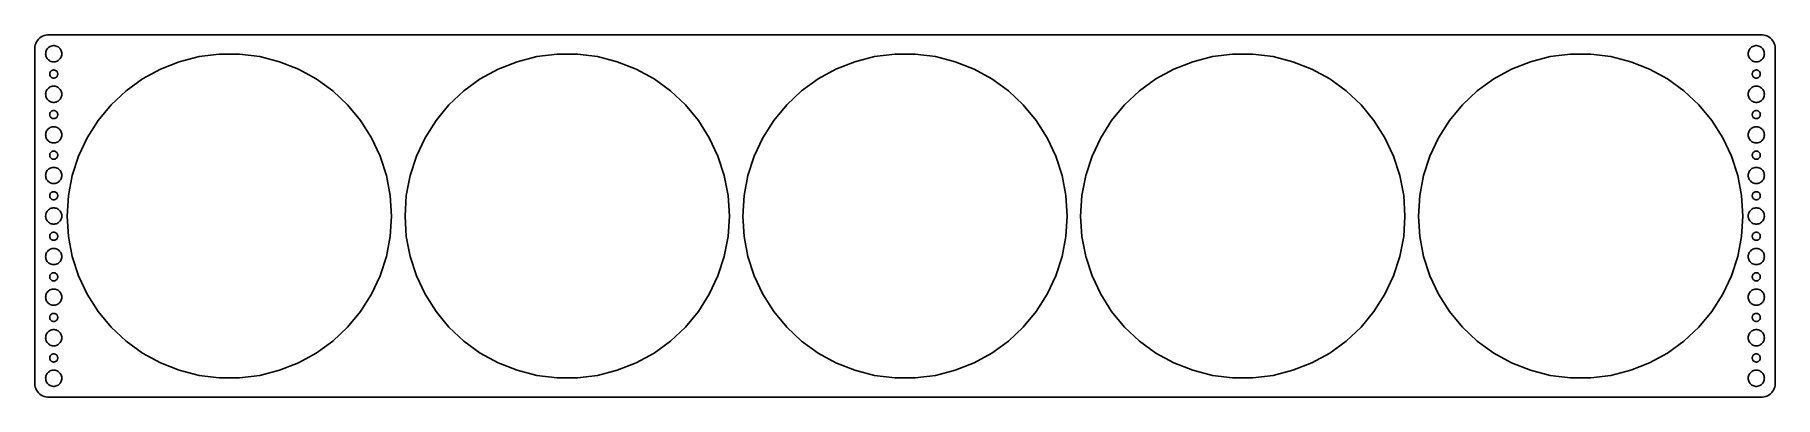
# Model space of a CAD drawing. Header units: metres. Extents: x -322 to 322, y -67 to 67.
import ezdxf

# ---------------------------------------------------------------- set-up
doc = ezdxf.new("R2010")
doc.units = ezdxf.units.M

msp = doc.modelspace()

# ---------------------------------------------------------------- linework, layer by layer
for p, q in [((-321.382, 64.4088), (-321.649, 63.8406)), ((-321.045, 64.9389), (-321.382, 64.4088)), ((-320.645, 65.4227), (-321.045, 64.9389)), ((-320.187, 65.8526), (-320.645, 65.4227)), ((-319.679, 66.2216), (-320.187, 65.8526)), ((-319.129, 66.5241), (-319.679, 66.2216)), ((-318.545, 66.7553), (-319.129, 66.5241)), ((-317.937, 66.9114), (-318.545, 66.7553)), ((-317.314, 66.9901), (-317.937, 66.9114)), ((317.314, 66.9901), (-317.314, 66.9901)), ((317.937, 66.9114), (317.314, 66.9901)), ((318.545, 66.7553), (317.937, 66.9114)), ((319.129, 66.5241), (318.545, 66.7553)), ((319.679, 66.2216), (319.129, 66.5241)), ((320.187, 65.8526), (319.679, 66.2216)), ((320.645, 65.4227), (320.187, 65.8526)), ((321.045, 64.9389), (320.645, 65.4227)), ((321.382, 64.4088), (321.045, 64.9389)), ((321.649, 63.8406), (321.382, 64.4088)), ((-321.961, 62.6267), (-322, 62)), ((-322, 62), (-322, -62)), ((-321.843, 63.2434), (-321.961, 62.6267)), ((-321.649, 63.8406), (-321.843, 63.2434)), ((-318, 60), (-317.976, 60.376)), ((-317.976, 59.624), (-318, 60)), ((-317.976, 60.376), (-317.906, 60.7461)), ((-317.906, 59.2539), (-317.976, 59.624)), ((-317.906, 60.7461), (-317.789, 61.1044)), ((-317.789, 58.8956), (-317.906, 59.2539)), ((-317.789, 61.1044), (-317.629, 61.4453)), ((-317.629, 58.5547), (-317.789, 58.8956)), ((-317.629, 61.4453), (-317.427, 61.7634)), ((-317.427, 58.2366), (-317.629, 58.5547)), ((-317.427, 61.7634), (-317.187, 62.0536)), ((-317.187, 57.9464), (-317.427, 58.2366)), ((-317.187, 62.0536), (-316.912, 62.3115)), ((-316.912, 62.3115), (-316.607, 62.533)), ((-316.607, 62.533), (-316.277, 62.7145)), ((-316.277, 62.7145), (-315.927, 62.8532)), ((-315.927, 62.8532), (-315.562, 62.9469)), ((-315.562, 62.9469), (-315.188, 62.9941)), ((-315.188, 62.9941), (-314.812, 62.9941)), ((-314.812, 62.9941), (-314.438, 62.9469)), ((-314.438, 62.9469), (-314.073, 62.8532)), ((-314.073, 62.8532), (-313.723, 62.7145)), ((-313.723, 62.7145), (-313.393, 62.533)), ((-313.393, 62.533), (-313.088, 62.3115)), ((-313.088, 62.3115), (-312.813, 62.0536)), ((-312.813, 62.0536), (-312.573, 61.7634)), ((-312.573, 58.2366), (-312.813, 57.9464)), ((-312.573, 61.7634), (-312.371, 61.4453)), ((-312.371, 58.5547), (-312.573, 58.2366)), ((-312.371, 61.4453), (-312.211, 61.1044)), ((-312.211, 58.8956), (-312.371, 58.5547)), ((-312.211, 61.1044), (-312.094, 60.7461)), ((-312.094, 59.2539), (-312.211, 58.8956)), ((-312.094, 60.7461), (-312.024, 60.376)), ((-312.024, 59.624), (-312.094, 59.2539)), ((-312.024, 60.376), (-312, 60)), ((-312, 60), (-312.024, 59.624)), ((-268.541, 57.0634), (-261.243, 58.9372)), ((-261.243, 58.9372), (-253.767, 59.8816)), ((-253.767, 59.8816), (-246.233, 59.8816)), ((-246.233, 59.8816), (-238.757, 58.9372)), ((-238.757, 58.9372), (-231.459, 57.0634)), ((-143.541, 57.0634), (-136.243, 58.9372)), ((-136.243, 58.9372), (-128.767, 59.8816)), ((-128.767, 59.8816), (-121.233, 59.8816)), ((-121.233, 59.8816), (-113.757, 58.9372)), ((-113.757, 58.9372), (-106.459, 57.0634)), ((-18.541, 57.0634), (-11.2429, 58.9372)), ((-11.2429, 58.9372), (-3.76743, 59.8816)), ((-3.76743, 59.8816), (3.76743, 59.8816)), ((3.76743, 59.8816), (11.2429, 58.9372)), ((11.2429, 58.9372), (18.541, 57.0634)), ((106.459, 57.0634), (113.757, 58.9372)), ((113.757, 58.9372), (121.233, 59.8816)), ((121.233, 59.8816), (128.767, 59.8816)), ((128.767, 59.8816), (136.243, 58.9372)), ((136.243, 58.9372), (143.541, 57.0634)), ((231.459, 57.0634), (238.757, 58.9372)), ((238.757, 58.9372), (246.233, 59.8816)), ((246.233, 59.8816), (253.767, 59.8816)), ((253.767, 59.8816), (261.243, 58.9372)), ((261.243, 58.9372), (268.541, 57.0634)), ((312, 60), (312.024, 60.376)), ((312.024, 59.624), (312, 60)), ((312.024, 60.376), (312.094, 60.7461)), ((312.094, 59.2539), (312.024, 59.624)), ((312.094, 60.7461), (312.211, 61.1044)), ((312.211, 58.8956), (312.094, 59.2539)), ((312.211, 61.1044), (312.371, 61.4453)), ((312.371, 58.5547), (312.211, 58.8956)), ((312.371, 61.4453), (312.573, 61.7634)), ((312.573, 58.2366), (312.371, 58.5547)), ((312.573, 61.7634), (312.813, 62.0536)), ((312.813, 57.9464), (312.573, 58.2366)), ((312.813, 62.0536), (313.088, 62.3115)), ((313.088, 62.3115), (313.393, 62.533)), ((313.393, 62.533), (313.723, 62.7145)), ((313.723, 62.7145), (314.073, 62.8532)), ((314.073, 62.8532), (314.438, 62.9469)), ((314.438, 62.9469), (314.812, 62.9941)), ((314.812, 62.9941), (315.188, 62.9941)), ((315.188, 62.9941), (315.562, 62.9469)), ((315.562, 62.9469), (315.927, 62.8532)), ((315.927, 62.8532), (316.277, 62.7145)), ((316.277, 62.7145), (316.607, 62.533)), ((316.607, 62.533), (316.912, 62.3115)), ((316.912, 62.3115), (317.187, 62.0536)), ((317.187, 62.0536), (317.427, 61.7634)), ((317.427, 58.2366), (317.187, 57.9464)), ((317.427, 61.7634), (317.629, 61.4453)), ((317.629, 58.5547), (317.427, 58.2366)), ((317.629, 61.4453), (317.789, 61.1044)), ((317.789, 58.8956), (317.629, 58.5547)), ((317.789, 61.1044), (317.906, 60.7461)), ((317.906, 59.2539), (317.789, 58.8956)), ((317.906, 60.7461), (317.976, 60.376)), ((317.976, 59.624), (317.906, 59.2539)), ((317.976, 60.376), (318, 60)), ((318, 60), (317.976, 59.624)), ((321.843, 63.2434), (321.649, 63.8406)), ((321.961, 62.6267), (321.843, 63.2434)), ((322, 62), (321.961, 62.6267)), ((322, -62), (322, 62)), ((-316.912, 57.6885), (-317.187, 57.9464)), ((-316.607, 57.467), (-316.912, 57.6885)), ((-316.277, 57.2855), (-316.607, 57.467)), ((-316.5, 52.5), (-316.488, 52.688)), ((-316.488, 52.312), (-316.5, 52.5)), ((-316.488, 52.688), (-316.453, 52.873)), ((-316.453, 52.127), (-316.488, 52.312)), ((-316.453, 52.873), (-316.395, 53.0522)), ((-316.395, 51.9478), (-316.453, 52.127)), ((-316.395, 53.0522), (-316.314, 53.2226)), ((-316.314, 51.7774), (-316.395, 51.9478)), ((-316.314, 53.2226), (-316.214, 53.3817)), ((-316.214, 51.6183), (-316.314, 51.7774)), ((-315.927, 57.1468), (-316.277, 57.2855)), ((-316.214, 53.3817), (-316.093, 53.5268)), ((-316.093, 51.4732), (-316.214, 51.6183)), ((-316.093, 53.5268), (-315.956, 53.6558)), ((-315.956, 53.6558), (-315.804, 53.7665)), ((-315.562, 57.0531), (-315.927, 57.1468)), ((-315.804, 53.7665), (-315.639, 53.8572)), ((-315.639, 53.8572), (-315.464, 53.9266)), ((-315.188, 57.0059), (-315.562, 57.0531)), ((-315.464, 53.9266), (-315.281, 53.9734)), ((-315.281, 53.9734), (-315.094, 53.997)), ((-314.812, 57.0059), (-315.188, 57.0059)), ((-315.094, 53.997), (-314.906, 53.997)), ((-314.906, 53.997), (-314.719, 53.9734)), ((-314.438, 57.0531), (-314.812, 57.0059)), ((-314.719, 53.9734), (-314.536, 53.9266)), ((-314.536, 53.9266), (-314.361, 53.8572)), ((-314.073, 57.1468), (-314.438, 57.0531)), ((-314.361, 53.8572), (-314.196, 53.7665)), ((-314.196, 53.7665), (-314.044, 53.6558)), ((-313.723, 57.2855), (-314.073, 57.1468)), ((-314.044, 53.6558), (-313.907, 53.5268)), ((-313.907, 53.5268), (-313.786, 53.3817)), ((-313.786, 51.6183), (-313.907, 51.4732)), ((-313.786, 53.3817), (-313.686, 53.2226)), ((-313.686, 51.7774), (-313.786, 51.6183)), ((-313.393, 57.467), (-313.723, 57.2855)), ((-313.686, 53.2226), (-313.605, 53.0522)), ((-313.605, 51.9478), (-313.686, 51.7774)), ((-313.605, 53.0522), (-313.547, 52.873)), ((-313.547, 52.127), (-313.605, 51.9478)), ((-313.547, 52.873), (-313.512, 52.688)), ((-313.512, 52.312), (-313.547, 52.127)), ((-313.512, 52.688), (-313.5, 52.5)), ((-313.5, 52.5), (-313.512, 52.312)), ((-313.088, 57.6885), (-313.393, 57.467)), ((-312.813, 57.9464), (-313.088, 57.6885)), ((-282.15, 50.6597), (-275.547, 54.2896)), ((-275.547, 54.2896), (-268.541, 57.0634)), ((-231.459, 57.0634), (-224.453, 54.2896)), ((-224.453, 54.2896), (-217.85, 50.6597)), ((-157.15, 50.6597), (-150.547, 54.2896)), ((-150.547, 54.2896), (-143.541, 57.0634)), ((-106.459, 57.0634), (-99.4532, 54.2896)), ((-99.4532, 54.2896), (-92.8504, 50.6597)), ((-32.1496, 50.6597), (-25.5468, 54.2896)), ((-25.5468, 54.2896), (-18.541, 57.0634)), ((18.541, 57.0634), (25.5468, 54.2896)), ((25.5468, 54.2896), (32.1496, 50.6597)), ((92.8504, 50.6597), (99.4532, 54.2896)), ((99.4532, 54.2896), (106.459, 57.0634)), ((143.541, 57.0634), (150.547, 54.2896)), ((150.547, 54.2896), (157.15, 50.6597)), ((217.85, 50.6597), (224.453, 54.2896)), ((224.453, 54.2896), (231.459, 57.0634)), ((268.541, 57.0634), (275.547, 54.2896)), ((275.547, 54.2896), (282.15, 50.6597)), ((313.088, 57.6885), (312.813, 57.9464)), ((313.393, 57.467), (313.088, 57.6885)), ((313.723, 57.2855), (313.393, 57.467)), ((313.5, 52.5), (313.512, 52.688)), ((313.512, 52.312), (313.5, 52.5)), ((313.512, 52.688), (313.547, 52.873)), ((313.547, 52.127), (313.512, 52.312)), ((313.547, 52.873), (313.605, 53.0522)), ((313.605, 51.9478), (313.547, 52.127)), ((313.605, 53.0522), (313.686, 53.2226)), ((313.686, 51.7774), (313.605, 51.9478)), ((313.686, 53.2226), (313.786, 53.3817)), ((313.786, 51.6183), (313.686, 51.7774)), ((314.073, 57.1468), (313.723, 57.2855)), ((313.786, 53.3817), (313.907, 53.5268)), ((313.907, 51.4732), (313.786, 51.6183)), ((313.907, 53.5268), (314.044, 53.6558)), ((314.044, 53.6558), (314.196, 53.7665)), ((314.438, 57.0531), (314.073, 57.1468)), ((314.196, 53.7665), (314.361, 53.8572)), ((314.361, 53.8572), (314.536, 53.9266)), ((314.812, 57.0059), (314.438, 57.0531)), ((314.536, 53.9266), (314.719, 53.9734)), ((314.719, 53.9734), (314.906, 53.997)), ((315.188, 57.0059), (314.812, 57.0059)), ((314.906, 53.997), (315.094, 53.997)), ((315.094, 53.997), (315.281, 53.9734)), ((315.562, 57.0531), (315.188, 57.0059)), ((315.281, 53.9734), (315.464, 53.9266)), ((315.464, 53.9266), (315.639, 53.8572)), ((315.927, 57.1468), (315.562, 57.0531)), ((315.639, 53.8572), (315.804, 53.7665)), ((315.804, 53.7665), (315.956, 53.6558)), ((316.277, 57.2855), (315.927, 57.1468)), ((315.956, 53.6558), (316.093, 53.5268)), ((316.093, 53.5268), (316.214, 53.3817)), ((316.214, 51.6183), (316.093, 51.4732)), ((316.214, 53.3817), (316.314, 53.2226)), ((316.314, 51.7774), (316.214, 51.6183)), ((316.607, 57.467), (316.277, 57.2855)), ((316.314, 53.2226), (316.395, 53.0522)), ((316.395, 51.9478), (316.314, 51.7774)), ((316.395, 53.0522), (316.453, 52.873)), ((316.453, 52.127), (316.395, 51.9478)), ((316.453, 52.873), (316.488, 52.688)), ((316.488, 52.312), (316.453, 52.127)), ((316.488, 52.688), (316.5, 52.5)), ((316.5, 52.5), (316.488, 52.312)), ((316.912, 57.6885), (316.607, 57.467)), ((317.187, 57.9464), (316.912, 57.6885)), ((-318, 45), (-317.976, 45.376)), ((-317.976, 45.376), (-317.906, 45.7461)), ((-317.906, 45.7461), (-317.789, 46.1044)), ((-317.789, 46.1044), (-317.629, 46.4453)), ((-317.629, 46.4453), (-317.427, 46.7634)), ((-317.427, 46.7634), (-317.187, 47.0536)), ((-317.187, 47.0536), (-316.912, 47.3115)), ((-316.912, 47.3115), (-316.607, 47.533)), ((-316.607, 47.533), (-316.277, 47.7145)), ((-316.277, 47.7145), (-315.927, 47.8532)), ((-315.956, 51.3442), (-316.093, 51.4732)), ((-315.804, 51.2335), (-315.956, 51.3442)), ((-315.927, 47.8532), (-315.562, 47.9469)), ((-315.639, 51.1428), (-315.804, 51.2335)), ((-315.464, 51.0734), (-315.639, 51.1428)), ((-315.562, 47.9469), (-315.188, 47.9941)), ((-315.281, 51.0266), (-315.464, 51.0734)), ((-315.094, 51.003), (-315.281, 51.0266)), ((-315.188, 47.9941), (-314.812, 47.9941)), ((-314.906, 51.003), (-315.094, 51.003)), ((-314.719, 51.0266), (-314.906, 51.003)), ((-314.812, 47.9941), (-314.438, 47.9469)), ((-314.536, 51.0734), (-314.719, 51.0266)), ((-314.361, 51.1428), (-314.536, 51.0734)), ((-314.438, 47.9469), (-314.073, 47.8532)), ((-314.196, 51.2335), (-314.361, 51.1428)), ((-314.044, 51.3442), (-314.196, 51.2335)), ((-314.073, 47.8532), (-313.723, 47.7145)), ((-313.907, 51.4732), (-314.044, 51.3442)), ((-313.723, 47.7145), (-313.393, 47.533)), ((-313.393, 47.533), (-313.088, 47.3115)), ((-313.088, 47.3115), (-312.813, 47.0536)), ((-312.813, 47.0536), (-312.573, 46.7634)), ((-312.573, 46.7634), (-312.371, 46.4453)), ((-312.371, 46.4453), (-312.211, 46.1044)), ((-312.211, 46.1044), (-312.094, 45.7461)), ((-312.094, 45.7461), (-312.024, 45.376)), ((-312.024, 45.376), (-312, 45)), ((-293.738, 41.0728), (-288.245, 46.2308)), ((-288.245, 46.2308), (-282.15, 50.6597)), ((-217.85, 50.6597), (-211.755, 46.2308)), ((-211.755, 46.2308), (-206.262, 41.0728)), ((-168.738, 41.0728), (-163.245, 46.2308)), ((-163.245, 46.2308), (-157.15, 50.6597)), ((-92.8504, 50.6597), (-86.7546, 46.2308)), ((-86.7546, 46.2308), (-81.2619, 41.0728)), ((-43.7381, 41.0728), (-38.2454, 46.2308)), ((-38.2454, 46.2308), (-32.1496, 50.6597)), ((32.1496, 50.6597), (38.2454, 46.2308)), ((38.2454, 46.2308), (43.7381, 41.0728)), ((81.2619, 41.0728), (86.7546, 46.2308)), ((86.7546, 46.2308), (92.8504, 50.6597)), ((157.15, 50.6597), (163.245, 46.2308)), ((163.245, 46.2308), (168.738, 41.0728)), ((206.262, 41.0728), (211.755, 46.2308)), ((211.755, 46.2308), (217.85, 50.6597)), ((282.15, 50.6597), (288.245, 46.2308)), ((288.245, 46.2308), (293.738, 41.0728)), ((312, 45), (312.024, 45.376)), ((312.024, 45.376), (312.094, 45.7461)), ((312.094, 45.7461), (312.211, 46.1044)), ((312.211, 46.1044), (312.371, 46.4453)), ((312.371, 46.4453), (312.573, 46.7634)), ((312.573, 46.7634), (312.813, 47.0536)), ((312.813, 47.0536), (313.088, 47.3115)), ((313.088, 47.3115), (313.393, 47.533)), ((313.393, 47.533), (313.723, 47.7145)), ((313.723, 47.7145), (314.073, 47.8532)), ((314.044, 51.3442), (313.907, 51.4732)), ((314.196, 51.2335), (314.044, 51.3442)), ((314.073, 47.8532), (314.438, 47.9469)), ((314.361, 51.1428), (314.196, 51.2335)), ((314.536, 51.0734), (314.361, 51.1428)), ((314.438, 47.9469), (314.812, 47.9941)), ((314.719, 51.0266), (314.536, 51.0734)), ((314.906, 51.003), (314.719, 51.0266)), ((314.812, 47.9941), (315.188, 47.9941)), ((315.094, 51.003), (314.906, 51.003)), ((315.281, 51.0266), (315.094, 51.003)), ((315.188, 47.9941), (315.562, 47.9469)), ((315.464, 51.0734), (315.281, 51.0266)), ((315.639, 51.1428), (315.464, 51.0734)), ((315.562, 47.9469), (315.927, 47.8532)), ((315.804, 51.2335), (315.639, 51.1428)), ((315.956, 51.3442), (315.804, 51.2335)), ((315.927, 47.8532), (316.277, 47.7145)), ((316.093, 51.4732), (315.956, 51.3442)), ((316.277, 47.7145), (316.607, 47.533)), ((316.607, 47.533), (316.912, 47.3115)), ((316.912, 47.3115), (317.187, 47.0536)), ((317.187, 47.0536), (317.427, 46.7634)), ((317.427, 46.7634), (317.629, 46.4453)), ((317.629, 46.4453), (317.789, 46.1044)), ((317.789, 46.1044), (317.906, 45.7461)), ((317.906, 45.7461), (317.976, 45.376)), ((317.976, 45.376), (318, 45)), ((-317.976, 44.624), (-318, 45)), ((-317.906, 44.2539), (-317.976, 44.624)), ((-317.789, 43.8956), (-317.906, 44.2539)), ((-317.629, 43.5547), (-317.789, 43.8956)), ((-317.427, 43.2366), (-317.629, 43.5547)), ((-317.187, 42.9464), (-317.427, 43.2366)), ((-316.912, 42.6885), (-317.187, 42.9464)), ((-316.607, 42.467), (-316.912, 42.6885)), ((-316.277, 42.2855), (-316.607, 42.467)), ((-315.927, 42.1468), (-316.277, 42.2855)), ((-316.093, 38.5268), (-315.956, 38.6558)), ((-315.956, 38.6558), (-315.804, 38.7665)), ((-315.562, 42.0531), (-315.927, 42.1468)), ((-315.804, 38.7665), (-315.639, 38.8572)), ((-315.639, 38.8572), (-315.464, 38.9266)), ((-315.188, 42.0059), (-315.562, 42.0531)), ((-315.464, 38.9266), (-315.281, 38.9734)), ((-315.281, 38.9734), (-315.094, 38.997)), ((-314.812, 42.0059), (-315.188, 42.0059)), ((-315.094, 38.997), (-314.906, 38.997)), ((-314.906, 38.997), (-314.719, 38.9734)), ((-314.438, 42.0531), (-314.812, 42.0059)), ((-314.719, 38.9734), (-314.536, 38.9266)), ((-314.536, 38.9266), (-314.361, 38.8572)), ((-314.073, 42.1468), (-314.438, 42.0531)), ((-314.361, 38.8572), (-314.196, 38.7665)), ((-314.196, 38.7665), (-314.044, 38.6558)), ((-313.723, 42.2855), (-314.073, 42.1468)), ((-314.044, 38.6558), (-313.907, 38.5268)), ((-313.393, 42.467), (-313.723, 42.2855)), ((-313.088, 42.6885), (-313.393, 42.467)), ((-312.813, 42.9464), (-313.088, 42.6885)), ((-312.573, 43.2366), (-312.813, 42.9464)), ((-312.371, 43.5547), (-312.573, 43.2366)), ((-312.211, 43.8956), (-312.371, 43.5547)), ((-312.094, 44.2539), (-312.211, 43.8956)), ((-312.024, 44.624), (-312.094, 44.2539)), ((-312, 45), (-312.024, 44.624)), ((-298.541, 35.2671), (-293.738, 41.0728)), ((-206.262, 41.0728), (-201.459, 35.2671)), ((-173.541, 35.2671), (-168.738, 41.0728)), ((-81.2619, 41.0728), (-76.459, 35.2671)), ((-48.541, 35.2671), (-43.7381, 41.0728)), ((43.7381, 41.0728), (48.541, 35.2671)), ((76.459, 35.2671), (81.2619, 41.0728)), ((168.738, 41.0728), (173.541, 35.2671)), ((201.459, 35.2671), (206.262, 41.0728)), ((293.738, 41.0728), (298.541, 35.2671)), ((312.024, 44.624), (312, 45)), ((312.094, 44.2539), (312.024, 44.624)), ((312.211, 43.8956), (312.094, 44.2539)), ((312.371, 43.5547), (312.211, 43.8956)), ((312.573, 43.2366), (312.371, 43.5547)), ((312.813, 42.9464), (312.573, 43.2366)), ((313.088, 42.6885), (312.813, 42.9464)), ((313.393, 42.467), (313.088, 42.6885)), ((313.723, 42.2855), (313.393, 42.467)), ((314.073, 42.1468), (313.723, 42.2855)), ((313.907, 38.5268), (314.044, 38.6558)), ((314.044, 38.6558), (314.196, 38.7665)), ((314.438, 42.0531), (314.073, 42.1468)), ((314.196, 38.7665), (314.361, 38.8572)), ((314.361, 38.8572), (314.536, 38.9266)), ((314.812, 42.0059), (314.438, 42.0531)), ((314.536, 38.9266), (314.719, 38.9734)), ((314.719, 38.9734), (314.906, 38.997)), ((315.188, 42.0059), (314.812, 42.0059)), ((314.906, 38.997), (315.094, 38.997)), ((315.094, 38.997), (315.281, 38.9734)), ((315.562, 42.0531), (315.188, 42.0059)), ((315.281, 38.9734), (315.464, 38.9266)), ((315.464, 38.9266), (315.639, 38.8572)), ((315.927, 42.1468), (315.562, 42.0531)), ((315.639, 38.8572), (315.804, 38.7665)), ((315.804, 38.7665), (315.956, 38.6558)), ((316.277, 42.2855), (315.927, 42.1468)), ((315.956, 38.6558), (316.093, 38.5268)), ((316.607, 42.467), (316.277, 42.2855)), ((316.912, 42.6885), (316.607, 42.467)), ((317.187, 42.9464), (316.912, 42.6885)), ((317.427, 43.2366), (317.187, 42.9464)), ((317.629, 43.5547), (317.427, 43.2366)), ((317.789, 43.8956), (317.629, 43.5547)), ((317.906, 44.2539), (317.789, 43.8956)), ((317.976, 44.624), (317.906, 44.2539)), ((318, 45), (317.976, 44.624)), ((-317.187, 32.0536), (-316.912, 32.3115)), ((-316.912, 32.3115), (-316.607, 32.533)), ((-316.607, 32.533), (-316.277, 32.7145)), ((-316.5, 37.5), (-316.488, 37.688)), ((-316.488, 37.312), (-316.5, 37.5)), ((-316.488, 37.688), (-316.453, 37.873)), ((-316.453, 37.127), (-316.488, 37.312)), ((-316.453, 37.873), (-316.395, 38.0522)), ((-316.395, 36.9478), (-316.453, 37.127)), ((-316.395, 38.0522), (-316.314, 38.2226)), ((-316.314, 36.7774), (-316.395, 36.9478)), ((-316.314, 38.2226), (-316.214, 38.3817)), ((-316.214, 36.6183), (-316.314, 36.7774)), ((-316.277, 32.7145), (-315.927, 32.8532)), ((-316.214, 38.3817), (-316.093, 38.5268)), ((-316.093, 36.4732), (-316.214, 36.6183)), ((-315.956, 36.3442), (-316.093, 36.4732)), ((-315.804, 36.2335), (-315.956, 36.3442)), ((-315.927, 32.8532), (-315.562, 32.9469)), ((-315.639, 36.1428), (-315.804, 36.2335)), ((-315.464, 36.0734), (-315.639, 36.1428)), ((-315.562, 32.9469), (-315.188, 32.9941)), ((-315.281, 36.0266), (-315.464, 36.0734)), ((-315.094, 36.003), (-315.281, 36.0266)), ((-315.188, 32.9941), (-314.812, 32.9941)), ((-314.906, 36.003), (-315.094, 36.003)), ((-314.719, 36.0266), (-314.906, 36.003)), ((-314.812, 32.9941), (-314.438, 32.9469)), ((-314.536, 36.0734), (-314.719, 36.0266)), ((-314.361, 36.1428), (-314.536, 36.0734)), ((-314.438, 32.9469), (-314.073, 32.8532)), ((-314.196, 36.2335), (-314.361, 36.1428)), ((-314.044, 36.3442), (-314.196, 36.2335)), ((-314.073, 32.8532), (-313.723, 32.7145)), ((-313.907, 36.4732), (-314.044, 36.3442)), ((-313.907, 38.5268), (-313.786, 38.3817)), ((-313.786, 36.6183), (-313.907, 36.4732)), ((-313.786, 38.3817), (-313.686, 38.2226)), ((-313.686, 36.7774), (-313.786, 36.6183)), ((-313.723, 32.7145), (-313.393, 32.533)), ((-313.686, 38.2226), (-313.605, 38.0522)), ((-313.605, 36.9478), (-313.686, 36.7774)), ((-313.605, 38.0522), (-313.547, 37.873)), ((-313.547, 37.127), (-313.605, 36.9478)), ((-313.547, 37.873), (-313.512, 37.688)), ((-313.512, 37.312), (-313.547, 37.127)), ((-313.512, 37.688), (-313.5, 37.5)), ((-313.5, 37.5), (-313.512, 37.312)), ((-313.393, 32.533), (-313.088, 32.3115)), ((-313.088, 32.3115), (-312.813, 32.0536)), ((-302.578, 28.9052), (-298.541, 35.2671)), ((-201.459, 35.2671), (-197.422, 28.9052)), ((-177.578, 28.9052), (-173.541, 35.2671)), ((-76.459, 35.2671), (-72.4216, 28.9052)), ((-52.5784, 28.9052), (-48.541, 35.2671)), ((48.541, 35.2671), (52.5784, 28.9052)), ((72.4216, 28.9052), (76.459, 35.2671)), ((173.541, 35.2671), (177.578, 28.9052)), ((197.422, 28.9052), (201.459, 35.2671)), ((298.541, 35.2671), (302.578, 28.9052)), ((312.813, 32.0536), (313.088, 32.3115)), ((313.088, 32.3115), (313.393, 32.533)), ((313.393, 32.533), (313.723, 32.7145)), ((313.5, 37.5), (313.512, 37.688)), ((313.512, 37.312), (313.5, 37.5)), ((313.512, 37.688), (313.547, 37.873)), ((313.547, 37.127), (313.512, 37.312)), ((313.547, 37.873), (313.605, 38.0522)), ((313.605, 36.9478), (313.547, 37.127)), ((313.605, 38.0522), (313.686, 38.2226)), ((313.686, 36.7774), (313.605, 36.9478)), ((313.686, 38.2226), (313.786, 38.3817)), ((313.786, 36.6183), (313.686, 36.7774)), ((313.723, 32.7145), (314.073, 32.8532)), ((313.786, 38.3817), (313.907, 38.5268)), ((313.907, 36.4732), (313.786, 36.6183)), ((314.044, 36.3442), (313.907, 36.4732)), ((314.196, 36.2335), (314.044, 36.3442)), ((314.073, 32.8532), (314.438, 32.9469)), ((314.361, 36.1428), (314.196, 36.2335)), ((314.536, 36.0734), (314.361, 36.1428)), ((314.438, 32.9469), (314.812, 32.9941)), ((314.719, 36.0266), (314.536, 36.0734)), ((314.906, 36.003), (314.719, 36.0266)), ((314.812, 32.9941), (315.188, 32.9941)), ((315.094, 36.003), (314.906, 36.003)), ((315.281, 36.0266), (315.094, 36.003)), ((315.188, 32.9941), (315.562, 32.9469)), ((315.464, 36.0734), (315.281, 36.0266)), ((315.639, 36.1428), (315.464, 36.0734)), ((315.562, 32.9469), (315.927, 32.8532)), ((315.804, 36.2335), (315.639, 36.1428)), ((315.956, 36.3442), (315.804, 36.2335)), ((315.927, 32.8532), (316.277, 32.7145)), ((316.093, 36.4732), (315.956, 36.3442)), ((316.093, 38.5268), (316.214, 38.3817)), ((316.214, 36.6183), (316.093, 36.4732)), ((316.214, 38.3817), (316.314, 38.2226)), ((316.314, 36.7774), (316.214, 36.6183)), ((316.277, 32.7145), (316.607, 32.533)), ((316.314, 38.2226), (316.395, 38.0522)), ((316.395, 36.9478), (316.314, 36.7774)), ((316.395, 38.0522), (316.453, 37.873)), ((316.453, 37.127), (316.395, 36.9478)), ((316.453, 37.873), (316.488, 37.688)), ((316.488, 37.312), (316.453, 37.127)), ((316.488, 37.688), (316.5, 37.5)), ((316.5, 37.5), (316.488, 37.312)), ((316.607, 32.533), (316.912, 32.3115)), ((316.912, 32.3115), (317.187, 32.0536)), ((-318, 30), (-317.976, 30.376)), ((-317.976, 29.624), (-318, 30)), ((-317.976, 30.376), (-317.906, 30.7461)), ((-317.906, 29.2539), (-317.976, 29.624)), ((-317.906, 30.7461), (-317.789, 31.1044)), ((-317.789, 28.8956), (-317.906, 29.2539)), ((-317.789, 31.1044), (-317.629, 31.4453)), ((-317.629, 28.5547), (-317.789, 28.8956)), ((-317.629, 31.4453), (-317.427, 31.7634)), ((-317.427, 28.2366), (-317.629, 28.5547)), ((-317.427, 31.7634), (-317.187, 32.0536)), ((-317.187, 27.9464), (-317.427, 28.2366)), ((-316.912, 27.6884), (-317.187, 27.9464)), ((-316.607, 27.467), (-316.912, 27.6884)), ((-316.277, 27.2855), (-316.607, 27.467)), ((-315.927, 27.1468), (-316.277, 27.2855)), ((-315.562, 27.0531), (-315.927, 27.1468)), ((-315.188, 27.0059), (-315.562, 27.0531)), ((-314.812, 27.0059), (-315.188, 27.0059)), ((-314.438, 27.0531), (-314.812, 27.0059)), ((-314.073, 27.1468), (-314.438, 27.0531)), ((-313.723, 27.2855), (-314.073, 27.1468)), ((-313.393, 27.467), (-313.723, 27.2855)), ((-313.088, 27.6884), (-313.393, 27.467)), ((-312.813, 27.9464), (-313.088, 27.6884)), ((-312.813, 32.0536), (-312.573, 31.7634)), ((-312.573, 28.2366), (-312.813, 27.9464)), ((-312.573, 31.7634), (-312.371, 31.4453)), ((-312.371, 28.5547), (-312.573, 28.2366)), ((-312.371, 31.4453), (-312.211, 31.1044)), ((-312.211, 28.8956), (-312.371, 28.5547)), ((-312.211, 31.1044), (-312.094, 30.7461)), ((-312.094, 29.2539), (-312.211, 28.8956)), ((-312.094, 30.7461), (-312.024, 30.376)), ((-312.024, 29.624), (-312.094, 29.2539)), ((-312.024, 30.376), (-312, 30)), ((-312, 30), (-312.024, 29.624)), ((-305.787, 22.0875), (-302.578, 28.9052)), ((-197.422, 28.9052), (-194.213, 22.0875)), ((-180.787, 22.0875), (-177.578, 28.9052)), ((-72.4216, 28.9052), (-69.2134, 22.0875)), ((-55.7866, 22.0875), (-52.5784, 28.9052)), ((52.5784, 28.9052), (55.7866, 22.0875)), ((69.2134, 22.0875), (72.4216, 28.9052)), ((177.578, 28.9052), (180.787, 22.0875)), ((194.213, 22.0875), (197.422, 28.9052)), ((302.578, 28.9052), (305.787, 22.0875)), ((312, 30), (312.024, 30.376)), ((312.024, 29.624), (312, 30)), ((312.024, 30.376), (312.094, 30.7461)), ((312.094, 29.2539), (312.024, 29.624)), ((312.094, 30.7461), (312.211, 31.1044)), ((312.211, 28.8956), (312.094, 29.2539)), ((312.211, 31.1044), (312.371, 31.4453)), ((312.371, 28.5547), (312.211, 28.8956)), ((312.371, 31.4453), (312.573, 31.7634)), ((312.573, 28.2366), (312.371, 28.5547)), ((312.573, 31.7634), (312.813, 32.0536)), ((312.813, 27.9464), (312.573, 28.2366)), ((313.088, 27.6884), (312.813, 27.9464)), ((313.393, 27.467), (313.088, 27.6884)), ((313.723, 27.2855), (313.393, 27.467)), ((314.073, 27.1468), (313.723, 27.2855)), ((314.438, 27.0531), (314.073, 27.1468)), ((314.812, 27.0059), (314.438, 27.0531)), ((315.188, 27.0059), (314.812, 27.0059)), ((315.562, 27.0531), (315.188, 27.0059)), ((315.927, 27.1468), (315.562, 27.0531)), ((316.277, 27.2855), (315.927, 27.1468)), ((316.607, 27.467), (316.277, 27.2855)), ((316.912, 27.6884), (316.607, 27.467)), ((317.187, 27.9464), (316.912, 27.6884)), ((317.187, 32.0536), (317.427, 31.7634)), ((317.427, 28.2366), (317.187, 27.9464)), ((317.427, 31.7634), (317.629, 31.4453)), ((317.629, 28.5547), (317.427, 28.2366)), ((317.629, 31.4453), (317.789, 31.1044)), ((317.789, 28.8956), (317.629, 28.5547)), ((317.789, 31.1044), (317.906, 30.7461)), ((317.906, 29.2539), (317.789, 28.8956)), ((317.906, 30.7461), (317.976, 30.376)), ((317.976, 29.624), (317.906, 29.2539)), ((317.976, 30.376), (318, 30)), ((318, 30), (317.976, 29.624)), ((-316.5, 22.5), (-316.488, 22.688)), ((-316.488, 22.312), (-316.5, 22.5)), ((-316.488, 22.688), (-316.453, 22.873)), ((-316.453, 22.127), (-316.488, 22.312)), ((-316.453, 22.873), (-316.395, 23.0522)), ((-316.395, 21.9478), (-316.453, 22.127)), ((-316.395, 23.0522), (-316.314, 23.2226)), ((-316.314, 21.7774), (-316.395, 21.9478)), ((-316.314, 23.2226), (-316.214, 23.3817)), ((-316.214, 21.6183), (-316.314, 21.7774)), ((-316.214, 23.3817), (-316.093, 23.5268)), ((-316.093, 21.4732), (-316.214, 21.6183)), ((-316.093, 23.5268), (-315.956, 23.6558)), ((-315.956, 21.3442), (-316.093, 21.4732)), ((-315.956, 23.6558), (-315.804, 23.7665)), ((-315.804, 21.2335), (-315.956, 21.3442)), ((-315.804, 23.7665), (-315.639, 23.8572)), ((-315.639, 21.1427), (-315.804, 21.2335)), ((-315.639, 23.8572), (-315.464, 23.9266)), ((-315.464, 21.0734), (-315.639, 21.1427)), ((-315.464, 23.9266), (-315.281, 23.9734)), ((-315.281, 21.0266), (-315.464, 21.0734)), ((-315.281, 23.9734), (-315.094, 23.997)), ((-315.094, 21.003), (-315.281, 21.0266)), ((-315.094, 23.997), (-314.906, 23.997)), ((-314.906, 21.003), (-315.094, 21.003)), ((-314.906, 23.997), (-314.719, 23.9734)), ((-314.719, 21.0266), (-314.906, 21.003)), ((-314.719, 23.9734), (-314.536, 23.9266)), ((-314.536, 21.0734), (-314.719, 21.0266)), ((-314.536, 23.9266), (-314.361, 23.8572)), ((-314.361, 21.1427), (-314.536, 21.0734)), ((-314.361, 23.8572), (-314.196, 23.7665)), ((-314.196, 21.2335), (-314.361, 21.1427)), ((-314.196, 23.7665), (-314.044, 23.6558)), ((-314.044, 21.3442), (-314.196, 21.2335)), ((-314.044, 23.6558), (-313.907, 23.5268)), ((-313.907, 21.4732), (-314.044, 21.3442)), ((-313.907, 23.5268), (-313.786, 23.3817)), ((-313.786, 21.6183), (-313.907, 21.4732)), ((-313.786, 23.3817), (-313.686, 23.2226)), ((-313.686, 21.7774), (-313.786, 21.6183)), ((-313.686, 23.2226), (-313.605, 23.0522)), ((-313.605, 21.9478), (-313.686, 21.7774)), ((-313.605, 23.0522), (-313.547, 22.873)), ((-313.547, 22.127), (-313.605, 21.9478)), ((-313.547, 22.873), (-313.512, 22.688)), ((-313.512, 22.312), (-313.547, 22.127)), ((-313.512, 22.688), (-313.5, 22.5)), ((-313.5, 22.5), (-313.512, 22.312)), ((-308.115, 14.9214), (-305.787, 22.0875)), ((-194.213, 22.0875), (-191.885, 14.9214)), ((-183.115, 14.9214), (-180.787, 22.0875)), ((-69.2134, 22.0875), (-66.885, 14.9214)), ((-58.115, 14.9214), (-55.7866, 22.0875)), ((55.7866, 22.0875), (58.115, 14.9214)), ((66.885, 14.9214), (69.2134, 22.0875)), ((180.787, 22.0875), (183.115, 14.9214)), ((191.885, 14.9214), (194.213, 22.0875)), ((305.787, 22.0875), (308.115, 14.9214)), ((313.5, 22.5), (313.512, 22.688)), ((313.512, 22.312), (313.5, 22.5)), ((313.512, 22.688), (313.547, 22.873)), ((313.547, 22.127), (313.512, 22.312)), ((313.547, 22.873), (313.605, 23.0522)), ((313.605, 21.9478), (313.547, 22.127)), ((313.605, 23.0522), (313.686, 23.2226)), ((313.686, 21.7774), (313.605, 21.9478)), ((313.686, 23.2226), (313.786, 23.3817)), ((313.786, 21.6183), (313.686, 21.7774)), ((313.786, 23.3817), (313.907, 23.5268)), ((313.907, 21.4732), (313.786, 21.6183)), ((313.907, 23.5268), (314.044, 23.6558)), ((314.044, 21.3442), (313.907, 21.4732)), ((314.044, 23.6558), (314.196, 23.7665)), ((314.196, 21.2335), (314.044, 21.3442)), ((314.196, 23.7665), (314.361, 23.8572)), ((314.361, 21.1427), (314.196, 21.2335)), ((314.361, 23.8572), (314.536, 23.9266)), ((314.536, 21.0734), (314.361, 21.1427)), ((314.536, 23.9266), (314.719, 23.9734)), ((314.719, 21.0266), (314.536, 21.0734)), ((314.719, 23.9734), (314.906, 23.997)), ((314.906, 21.003), (314.719, 21.0266)), ((314.906, 23.997), (315.094, 23.997)), ((315.094, 21.003), (314.906, 21.003)), ((315.094, 23.997), (315.281, 23.9734)), ((315.281, 21.0266), (315.094, 21.003)), ((315.281, 23.9734), (315.464, 23.9266)), ((315.464, 21.0734), (315.281, 21.0266)), ((315.464, 23.9266), (315.639, 23.8572)), ((315.639, 21.1427), (315.464, 21.0734)), ((315.639, 23.8572), (315.804, 23.7665)), ((315.804, 21.2335), (315.639, 21.1427)), ((315.804, 23.7665), (315.956, 23.6558)), ((315.956, 21.3442), (315.804, 21.2335)), ((315.956, 23.6558), (316.093, 23.5268)), ((316.093, 21.4732), (315.956, 21.3442)), ((316.093, 23.5268), (316.214, 23.3817)), ((316.214, 21.6183), (316.093, 21.4732)), ((316.214, 23.3817), (316.314, 23.2226)), ((316.314, 21.7774), (316.214, 21.6183)), ((316.314, 23.2226), (316.395, 23.0522)), ((316.395, 21.9478), (316.314, 21.7774)), ((316.395, 23.0522), (316.453, 22.873)), ((316.453, 22.127), (316.395, 21.9478)), ((316.453, 22.873), (316.488, 22.688)), ((316.488, 22.312), (316.453, 22.127)), ((316.488, 22.688), (316.5, 22.5)), ((316.5, 22.5), (316.488, 22.312)), ((-318, 15), (-317.976, 15.376)), ((-317.976, 14.624), (-318, 15)), ((-317.976, 15.376), (-317.906, 15.7461)), ((-317.906, 14.2539), (-317.976, 14.624)), ((-317.906, 15.7461), (-317.789, 16.1044)), ((-317.789, 13.8956), (-317.906, 14.2539)), ((-317.789, 16.1044), (-317.629, 16.4453)), ((-317.629, 13.5547), (-317.789, 13.8956)), ((-317.629, 16.4453), (-317.427, 16.7634)), ((-317.427, 13.2366), (-317.629, 13.5547)), ((-317.427, 16.7634), (-317.187, 17.0536)), ((-317.187, 12.9464), (-317.427, 13.2366)), ((-317.187, 17.0536), (-316.912, 17.3115)), ((-316.912, 12.6884), (-317.187, 12.9464)), ((-316.912, 17.3115), (-316.607, 17.533)), ((-316.607, 17.533), (-316.277, 17.7145)), ((-316.277, 17.7145), (-315.927, 17.8532)), ((-315.927, 17.8532), (-315.562, 17.9469)), ((-315.562, 17.9469), (-315.188, 17.9941)), ((-315.188, 17.9941), (-314.812, 17.9941)), ((-314.812, 17.9941), (-314.438, 17.9469)), ((-314.438, 17.9469), (-314.073, 17.8532)), ((-314.073, 17.8532), (-313.723, 17.7145)), ((-313.723, 17.7145), (-313.393, 17.533)), ((-313.393, 17.533), (-313.088, 17.3115)), ((-313.088, 17.3115), (-312.813, 17.0536)), ((-312.813, 12.9464), (-313.088, 12.6884)), ((-312.813, 17.0536), (-312.573, 16.7634)), ((-312.573, 13.2366), (-312.813, 12.9464)), ((-312.573, 16.7634), (-312.371, 16.4453)), ((-312.371, 13.5547), (-312.573, 13.2366)), ((-312.371, 16.4453), (-312.211, 16.1044)), ((-312.211, 13.8956), (-312.371, 13.5547)), ((-312.211, 16.1044), (-312.094, 15.7461)), ((-312.094, 14.2539), (-312.211, 13.8956)), ((-312.094, 15.7461), (-312.024, 15.376)), ((-312.024, 14.624), (-312.094, 14.2539)), ((-312.024, 15.376), (-312, 15)), ((-312, 15), (-312.024, 14.624)), ((-309.527, 7.51999), (-308.115, 14.9214)), ((-191.885, 14.9214), (-190.473, 7.51999)), ((-184.527, 7.51999), (-183.115, 14.9214)), ((-66.885, 14.9214), (-65.4731, 7.51999)), ((-59.5269, 7.51999), (-58.115, 14.9214)), ((58.115, 14.9214), (59.5269, 7.51999)), ((65.4731, 7.51999), (66.885, 14.9214)), ((183.115, 14.9214), (184.527, 7.51999)), ((190.473, 7.51999), (191.885, 14.9214)), ((308.115, 14.9214), (309.527, 7.51999)), ((312, 15), (312.024, 15.376)), ((312.024, 14.624), (312, 15)), ((312.024, 15.376), (312.094, 15.7461)), ((312.094, 14.2539), (312.024, 14.624)), ((312.094, 15.7461), (312.211, 16.1044)), ((312.211, 13.8956), (312.094, 14.2539)), ((312.211, 16.1044), (312.371, 16.4453)), ((312.371, 13.5547), (312.211, 13.8956)), ((312.371, 16.4453), (312.573, 16.7634)), ((312.573, 13.2366), (312.371, 13.5547)), ((312.573, 16.7634), (312.813, 17.0536)), ((312.813, 12.9464), (312.573, 13.2366)), ((312.813, 17.0536), (313.088, 17.3115)), ((313.088, 12.6884), (312.813, 12.9464)), ((313.088, 17.3115), (313.393, 17.533)), ((313.393, 17.533), (313.723, 17.7145)), ((313.723, 17.7145), (314.073, 17.8532)), ((314.073, 17.8532), (314.438, 17.9469)), ((314.438, 17.9469), (314.812, 17.9941)), ((314.812, 17.9941), (315.188, 17.9941)), ((315.188, 17.9941), (315.562, 17.9469)), ((315.562, 17.9469), (315.927, 17.8532)), ((315.927, 17.8532), (316.277, 17.7145)), ((316.277, 17.7145), (316.607, 17.533)), ((316.607, 17.533), (316.912, 17.3115)), ((316.912, 17.3115), (317.187, 17.0536)), ((317.187, 12.9464), (316.912, 12.6884)), ((317.187, 17.0536), (317.427, 16.7634)), ((317.427, 13.2366), (317.187, 12.9464)), ((317.427, 16.7634), (317.629, 16.4453)), ((317.629, 13.5547), (317.427, 13.2366)), ((317.629, 16.4453), (317.789, 16.1044)), ((317.789, 13.8956), (317.629, 13.5547)), ((317.789, 16.1044), (317.906, 15.7461)), ((317.906, 14.2539), (317.789, 13.8956)), ((317.906, 15.7461), (317.976, 15.376)), ((317.976, 14.624), (317.906, 14.2539)), ((317.976, 15.376), (318, 15)), ((318, 15), (317.976, 14.624)), ((-316.607, 12.467), (-316.912, 12.6884)), ((-316.277, 12.2855), (-316.607, 12.467)), ((-316.5, 7.5), (-316.488, 7.68799)), ((-316.488, 7.312), (-316.5, 7.5)), ((-316.488, 7.68799), (-316.453, 7.87303)), ((-316.453, 7.12695), (-316.488, 7.312)), ((-316.453, 7.87303), (-316.395, 8.05219)), ((-316.395, 6.9478), (-316.453, 7.12695)), ((-316.395, 8.05219), (-316.314, 8.22263)), ((-316.314, 6.77736), (-316.395, 6.9478)), ((-316.314, 8.22263), (-316.214, 8.38167)), ((-316.214, 6.61832), (-316.314, 6.77736)), ((-315.927, 12.1468), (-316.277, 12.2855)), ((-316.214, 8.38167), (-316.093, 8.52681)), ((-316.093, 6.47318), (-316.214, 6.61832)), ((-316.093, 8.52681), (-315.956, 8.65576)), ((-315.956, 6.34422), (-316.093, 6.47318)), ((-315.956, 8.65576), (-315.804, 8.76648)), ((-315.562, 12.0531), (-315.927, 12.1468)), ((-315.804, 8.76648), (-315.639, 8.85724)), ((-315.639, 8.85724), (-315.464, 8.92657)), ((-315.188, 12.0059), (-315.562, 12.0531)), ((-315.464, 8.92657), (-315.281, 8.97342)), ((-315.281, 8.97342), (-315.094, 8.99704)), ((-314.812, 12.0059), (-315.188, 12.0059)), ((-315.094, 8.99704), (-314.906, 8.99704)), ((-314.906, 8.99704), (-314.719, 8.97342)), ((-314.438, 12.0531), (-314.812, 12.0059)), ((-314.719, 8.97342), (-314.536, 8.92657)), ((-314.536, 8.92657), (-314.361, 8.85724)), ((-314.073, 12.1468), (-314.438, 12.0531)), ((-314.361, 8.85724), (-314.196, 8.76648)), ((-314.196, 8.76648), (-314.044, 8.65576)), ((-313.723, 12.2855), (-314.073, 12.1468)), ((-314.044, 8.65576), (-313.907, 8.52681)), ((-313.907, 6.47318), (-314.044, 6.34422)), ((-313.907, 8.52681), (-313.786, 8.38167)), ((-313.786, 6.61832), (-313.907, 6.47318)), ((-313.786, 8.38167), (-313.686, 8.22263)), ((-313.686, 6.77736), (-313.786, 6.61832)), ((-313.393, 12.467), (-313.723, 12.2855)), ((-313.686, 8.22263), (-313.605, 8.05219)), ((-313.605, 6.9478), (-313.686, 6.77736)), ((-313.605, 8.05219), (-313.547, 7.87303)), ((-313.547, 7.12695), (-313.605, 6.9478)), ((-313.547, 7.87303), (-313.512, 7.68799)), ((-313.512, 7.312), (-313.547, 7.12695)), ((-313.512, 7.68799), (-313.5, 7.5)), ((-313.5, 7.5), (-313.512, 7.312)), ((-313.088, 12.6884), (-313.393, 12.467)), ((-310, 0), (-309.527, 7.51999)), ((-190.473, 7.51999), (-190, 0)), ((-185, 0), (-184.527, 7.51999)), ((-65.4731, 7.51999), (-65, 0)), ((-60, 0), (-59.5269, 7.51999)), ((59.5269, 7.51999), (60, 0)), ((65, 0), (65.4731, 7.51999)), ((184.527, 7.51999), (185, 0)), ((190, 0), (190.473, 7.51999)), ((309.527, 7.51999), (310, 0)), ((313.393, 12.467), (313.088, 12.6884)), ((313.723, 12.2855), (313.393, 12.467)), ((313.5, 7.5), (313.512, 7.68799)), ((313.512, 7.312), (313.5, 7.5)), ((313.512, 7.68799), (313.547, 7.87303)), ((313.547, 7.12695), (313.512, 7.312)), ((313.547, 7.87303), (313.605, 8.05219)), ((313.605, 6.9478), (313.547, 7.12695)), ((313.605, 8.05219), (313.686, 8.22263)), ((313.686, 6.77736), (313.605, 6.9478)), ((313.686, 8.22263), (313.786, 8.38167)), ((313.786, 6.61832), (313.686, 6.77736)), ((314.073, 12.1468), (313.723, 12.2855)), ((313.786, 8.38167), (313.907, 8.52681)), ((313.907, 6.47318), (313.786, 6.61832)), ((313.907, 8.52681), (314.044, 8.65576)), ((314.044, 6.34422), (313.907, 6.47318)), ((314.044, 8.65576), (314.196, 8.76648)), ((314.438, 12.0531), (314.073, 12.1468)), ((314.196, 8.76648), (314.361, 8.85724)), ((314.361, 8.85724), (314.536, 8.92657)), ((314.812, 12.0059), (314.438, 12.0531)), ((314.536, 8.92657), (314.719, 8.97342)), ((314.719, 8.97342), (314.906, 8.99704)), ((315.188, 12.0059), (314.812, 12.0059)), ((314.906, 8.99704), (315.094, 8.99704)), ((315.094, 8.99704), (315.281, 8.97342)), ((315.562, 12.0531), (315.188, 12.0059)), ((315.281, 8.97342), (315.464, 8.92657)), ((315.464, 8.92657), (315.639, 8.85724)), ((315.927, 12.1468), (315.562, 12.0531)), ((315.639, 8.85724), (315.804, 8.76648)), ((315.804, 8.76648), (315.956, 8.65576)), ((316.277, 12.2855), (315.927, 12.1468)), ((315.956, 8.65576), (316.093, 8.52681)), ((316.093, 6.47318), (315.956, 6.34422)), ((316.093, 8.52681), (316.214, 8.38167)), ((316.214, 6.61832), (316.093, 6.47318)), ((316.214, 8.38167), (316.314, 8.22263)), ((316.314, 6.77736), (316.214, 6.61832)), ((316.607, 12.467), (316.277, 12.2855)), ((316.314, 8.22263), (316.395, 8.05219)), ((316.395, 6.9478), (316.314, 6.77736)), ((316.395, 8.05219), (316.453, 7.87303)), ((316.453, 7.12695), (316.395, 6.9478)), ((316.453, 7.87303), (316.488, 7.68799)), ((316.488, 7.312), (316.453, 7.12695)), ((316.488, 7.68799), (316.5, 7.5)), ((316.5, 7.5), (316.488, 7.312)), ((316.912, 12.6884), (316.607, 12.467)), ((-318, 0), (-317.976, 0.37599)), ((-317.976, -0.37599), (-318, 0)), ((-317.976, 0.37599), (-317.906, 0.74606)), ((-317.906, 0.74606), (-317.789, 1.10437)), ((-317.789, 1.10437), (-317.629, 1.44525)), ((-317.629, 1.44525), (-317.427, 1.76335)), ((-317.427, 1.76335), (-317.187, 2.05363)), ((-317.187, 2.05363), (-316.912, 2.31154)), ((-316.912, 2.31154), (-316.607, 2.53297)), ((-316.607, 2.53297), (-316.277, 2.71448)), ((-316.277, 2.71448), (-315.927, 2.85316)), ((-315.804, 6.23351), (-315.956, 6.34422)), ((-315.927, 2.85316), (-315.562, 2.94685)), ((-315.639, 6.14275), (-315.804, 6.23351)), ((-315.464, 6.07341), (-315.639, 6.14275)), ((-315.562, 2.94685), (-315.188, 2.99408)), ((-315.281, 6.02657), (-315.464, 6.07341)), ((-315.094, 6.00294), (-315.281, 6.02657)), ((-315.188, 2.99408), (-314.812, 2.99408)), ((-314.906, 6.00294), (-315.094, 6.00294)), ((-314.719, 6.02657), (-314.906, 6.00294)), ((-314.812, 2.99408), (-314.438, 2.94685)), ((-314.536, 6.07341), (-314.719, 6.02657)), ((-314.361, 6.14275), (-314.536, 6.07341)), ((-314.438, 2.94685), (-314.073, 2.85316)), ((-314.196, 6.23351), (-314.361, 6.14275)), ((-314.044, 6.34422), (-314.196, 6.23351)), ((-314.073, 2.85316), (-313.723, 2.71448)), ((-313.723, 2.71448), (-313.393, 2.53297)), ((-313.393, 2.53297), (-313.088, 2.31154)), ((-313.088, 2.31154), (-312.813, 2.05363)), ((-312.813, 2.05363), (-312.573, 1.76335)), ((-312.573, 1.76335), (-312.371, 1.44525)), ((-312.371, 1.44525), (-312.211, 1.10437)), ((-312.211, 1.10437), (-312.094, 0.74606)), ((-312.094, 0.74606), (-312.024, 0.37599)), ((-312.024, 0.37599), (-312, 0)), ((-312, 0), (-312.024, -0.37599)), ((-309.527, -7.51999), (-310, 0)), ((-190, 0), (-190.473, -7.51999)), ((-184.527, -7.51999), (-185, 0)), ((-65, 0), (-65.4731, -7.51999)), ((-59.5269, -7.51999), (-60, 0)), ((60, 0), (59.5269, -7.51999)), ((65.4731, -7.51999), (65, 0)), ((185, 0), (184.527, -7.51999)), ((190.473, -7.51999), (190, 0)), ((310, 0), (309.527, -7.51999)), ((312, 0), (312.024, 0.37599)), ((312.024, -0.37599), (312, 0)), ((312.024, 0.37599), (312.094, 0.74606)), ((312.094, 0.74606), (312.211, 1.10437)), ((312.211, 1.10437), (312.371, 1.44525)), ((312.371, 1.44525), (312.573, 1.76335)), ((312.573, 1.76335), (312.813, 2.05363)), ((312.813, 2.05363), (313.088, 2.31154)), ((313.088, 2.31154), (313.393, 2.53297)), ((313.393, 2.53297), (313.723, 2.71448)), ((313.723, 2.71448), (314.073, 2.85316)), ((314.196, 6.23351), (314.044, 6.34422)), ((314.073, 2.85316), (314.438, 2.94685)), ((314.361, 6.14275), (314.196, 6.23351)), ((314.536, 6.07341), (314.361, 6.14275)), ((314.438, 2.94685), (314.812, 2.99408)), ((314.719, 6.02657), (314.536, 6.07341)), ((314.906, 6.00294), (314.719, 6.02657)), ((314.812, 2.99408), (315.188, 2.99408)), ((315.094, 6.00294), (314.906, 6.00294)), ((315.281, 6.02657), (315.094, 6.00294)), ((315.188, 2.99408), (315.562, 2.94685)), ((315.464, 6.07341), (315.281, 6.02657)), ((315.639, 6.14275), (315.464, 6.07341)), ((315.562, 2.94685), (315.927, 2.85316)), ((315.804, 6.23351), (315.639, 6.14275)), ((315.956, 6.34422), (315.804, 6.23351)), ((315.927, 2.85316), (316.277, 2.71448)), ((316.277, 2.71448), (316.607, 2.53297)), ((316.607, 2.53297), (316.912, 2.31154)), ((316.912, 2.31154), (317.187, 2.05363)), ((317.187, 2.05363), (317.427, 1.76335)), ((317.427, 1.76335), (317.629, 1.44525)), ((317.629, 1.44525), (317.789, 1.10437)), ((317.789, 1.10437), (317.906, 0.74606)), ((317.906, 0.74606), (317.976, 0.37599)), ((317.976, 0.37599), (318, 0)), ((318, 0), (317.976, -0.37599)), ((-317.906, -0.74606), (-317.976, -0.37599)), ((-317.789, -1.10437), (-317.906, -0.74606)), ((-317.629, -1.44525), (-317.789, -1.10437)), ((-317.427, -1.76335), (-317.629, -1.44525)), ((-317.187, -2.05363), (-317.427, -1.76335)), ((-316.912, -2.31154), (-317.187, -2.05363)), ((-316.607, -2.53297), (-316.912, -2.31154)), ((-316.277, -2.71448), (-316.607, -2.53297)), ((-315.927, -2.85316), (-316.277, -2.71448)), ((-316.093, -6.47318), (-315.956, -6.34422)), ((-315.956, -6.34422), (-315.804, -6.23351)), ((-315.562, -2.94685), (-315.927, -2.85316)), ((-315.804, -6.23351), (-315.639, -6.14275)), ((-315.639, -6.14275), (-315.464, -6.07341)), ((-315.188, -2.99408), (-315.562, -2.94685)), ((-315.464, -6.07341), (-315.281, -6.02657)), ((-315.281, -6.02657), (-315.094, -6.00294)), ((-314.812, -2.99408), (-315.188, -2.99408)), ((-315.094, -6.00294), (-314.906, -6.00294)), ((-314.906, -6.00294), (-314.719, -6.02657)), ((-314.438, -2.94685), (-314.812, -2.99408)), ((-314.719, -6.02657), (-314.536, -6.07341)), ((-314.536, -6.07341), (-314.361, -6.14275)), ((-314.073, -2.85316), (-314.438, -2.94685)), ((-314.361, -6.14275), (-314.196, -6.23351)), ((-314.196, -6.23351), (-314.044, -6.34422)), ((-313.723, -2.71448), (-314.073, -2.85316)), ((-314.044, -6.34422), (-313.907, -6.47318)), ((-313.393, -2.53297), (-313.723, -2.71448)), ((-313.088, -2.31154), (-313.393, -2.53297)), ((-312.813, -2.05363), (-313.088, -2.31154)), ((-312.573, -1.76335), (-312.813, -2.05363)), ((-312.371, -1.44525), (-312.573, -1.76335)), ((-312.211, -1.10437), (-312.371, -1.44525)), ((-312.094, -0.74606), (-312.211, -1.10437)), ((-312.024, -0.37599), (-312.094, -0.74606)), ((312.094, -0.74606), (312.024, -0.37599)), ((312.211, -1.10437), (312.094, -0.74606)), ((312.371, -1.44525), (312.211, -1.10437)), ((312.573, -1.76335), (312.371, -1.44525)), ((312.813, -2.05363), (312.573, -1.76335)), ((313.088, -2.31154), (312.813, -2.05363)), ((313.393, -2.53297), (313.088, -2.31154)), ((313.723, -2.71448), (313.393, -2.53297)), ((314.073, -2.85316), (313.723, -2.71448)), ((313.907, -6.47318), (314.044, -6.34422)), ((314.044, -6.34422), (314.196, -6.23351)), ((314.438, -2.94685), (314.073, -2.85316)), ((314.196, -6.23351), (314.361, -6.14275)), ((314.361, -6.14275), (314.536, -6.07341)), ((314.812, -2.99408), (314.438, -2.94685)), ((314.536, -6.07341), (314.719, -6.02657)), ((314.719, -6.02657), (314.906, -6.00294)), ((315.188, -2.99408), (314.812, -2.99408)), ((314.906, -6.00294), (315.094, -6.00294)), ((315.094, -6.00294), (315.281, -6.02657)), ((315.562, -2.94685), (315.188, -2.99408)), ((315.281, -6.02657), (315.464, -6.07341)), ((315.464, -6.07341), (315.639, -6.14275)), ((315.927, -2.85316), (315.562, -2.94685)), ((315.639, -6.14275), (315.804, -6.23351)), ((315.804, -6.23351), (315.956, -6.34422)), ((316.277, -2.71448), (315.927, -2.85316)), ((315.956, -6.34422), (316.093, -6.47318)), ((316.607, -2.53297), (316.277, -2.71448)), ((316.912, -2.31154), (316.607, -2.53297)), ((317.187, -2.05363), (316.912, -2.31154)), ((317.427, -1.76335), (317.187, -2.05363)), ((317.629, -1.44525), (317.427, -1.76335)), ((317.789, -1.10437), (317.629, -1.44525)), ((317.906, -0.74606), (317.789, -1.10437)), ((317.976, -0.37599), (317.906, -0.74606)), ((-317.187, -12.9464), (-316.912, -12.6884)), ((-316.912, -12.6884), (-316.607, -12.467)), ((-316.607, -12.467), (-316.277, -12.2855)), ((-316.5, -7.5), (-316.488, -7.312)), ((-316.488, -7.68799), (-316.5, -7.5)), ((-316.488, -7.312), (-316.453, -7.12695)), ((-316.453, -7.87303), (-316.488, -7.68799)), ((-316.453, -7.12695), (-316.395, -6.9478)), ((-316.395, -8.05219), (-316.453, -7.87303)), ((-316.395, -6.9478), (-316.314, -6.77736)), ((-316.314, -8.22263), (-316.395, -8.05219)), ((-316.314, -6.77736), (-316.214, -6.61832)), ((-316.214, -8.38167), (-316.314, -8.22263)), ((-316.277, -12.2855), (-315.927, -12.1468)), ((-316.214, -6.61832), (-316.093, -6.47318)), ((-316.093, -8.52681), (-316.214, -8.38167)), ((-315.956, -8.65576), (-316.093, -8.52681)), ((-315.804, -8.76648), (-315.956, -8.65576)), ((-315.927, -12.1468), (-315.562, -12.0531)), ((-315.639, -8.85724), (-315.804, -8.76648)), ((-315.464, -8.92657), (-315.639, -8.85724)), ((-315.562, -12.0531), (-315.188, -12.0059)), ((-315.281, -8.97342), (-315.464, -8.92657)), ((-315.094, -8.99704), (-315.281, -8.97342)), ((-315.188, -12.0059), (-314.812, -12.0059)), ((-314.906, -8.99704), (-315.094, -8.99704)), ((-314.719, -8.97342), (-314.906, -8.99704)), ((-314.812, -12.0059), (-314.438, -12.0531)), ((-314.536, -8.92657), (-314.719, -8.97342)), ((-314.361, -8.85724), (-314.536, -8.92657)), ((-314.438, -12.0531), (-314.073, -12.1468)), ((-314.196, -8.76648), (-314.361, -8.85724)), ((-314.044, -8.65576), (-314.196, -8.76648)), ((-314.073, -12.1468), (-313.723, -12.2855)), ((-313.907, -8.52681), (-314.044, -8.65576)), ((-313.907, -6.47318), (-313.786, -6.61832)), ((-313.786, -8.38167), (-313.907, -8.52681)), ((-313.786, -6.61832), (-313.686, -6.77736)), ((-313.686, -8.22263), (-313.786, -8.38167)), ((-313.723, -12.2855), (-313.393, -12.467)), ((-313.686, -6.77736), (-313.605, -6.9478)), ((-313.605, -8.05219), (-313.686, -8.22263)), ((-313.605, -6.9478), (-313.547, -7.12695)), ((-313.547, -7.87303), (-313.605, -8.05219)), ((-313.547, -7.12695), (-313.512, -7.312)), ((-313.512, -7.68799), (-313.547, -7.87303)), ((-313.512, -7.312), (-313.5, -7.5)), ((-313.5, -7.5), (-313.512, -7.68799)), ((-313.393, -12.467), (-313.088, -12.6884)), ((-313.088, -12.6884), (-312.813, -12.9464)), ((-308.115, -14.9214), (-309.527, -7.51999)), ((-190.473, -7.51999), (-191.885, -14.9214)), ((-183.115, -14.9214), (-184.527, -7.51999)), ((-65.4731, -7.51999), (-66.885, -14.9214)), ((-58.115, -14.9214), (-59.5269, -7.51999)), ((59.5269, -7.51999), (58.115, -14.9214)), ((66.885, -14.9214), (65.4731, -7.51999)), ((184.527, -7.51999), (183.115, -14.9214)), ((191.885, -14.9214), (190.473, -7.51999)), ((309.527, -7.51999), (308.115, -14.9214)), ((312.813, -12.9464), (313.088, -12.6884)), ((313.088, -12.6884), (313.393, -12.467)), ((313.393, -12.467), (313.723, -12.2855)), ((313.5, -7.5), (313.512, -7.312)), ((313.512, -7.68799), (313.5, -7.5)), ((313.512, -7.312), (313.547, -7.12695)), ((313.547, -7.87303), (313.512, -7.68799)), ((313.547, -7.12695), (313.605, -6.9478)), ((313.605, -8.05219), (313.547, -7.87303)), ((313.605, -6.9478), (313.686, -6.77736)), ((313.686, -8.22263), (313.605, -8.05219)), ((313.686, -6.77736), (313.786, -6.61832)), ((313.786, -8.38167), (313.686, -8.22263)), ((313.723, -12.2855), (314.073, -12.1468)), ((313.786, -6.61832), (313.907, -6.47318)), ((313.907, -8.52681), (313.786, -8.38167)), ((314.044, -8.65576), (313.907, -8.52681)), ((314.196, -8.76648), (314.044, -8.65576)), ((314.073, -12.1468), (314.438, -12.0531)), ((314.361, -8.85724), (314.196, -8.76648)), ((314.536, -8.92657), (314.361, -8.85724)), ((314.438, -12.0531), (314.812, -12.0059)), ((314.719, -8.97342), (314.536, -8.92657)), ((314.906, -8.99704), (314.719, -8.97342)), ((314.812, -12.0059), (315.188, -12.0059)), ((315.094, -8.99704), (314.906, -8.99704)), ((315.281, -8.97342), (315.094, -8.99704)), ((315.188, -12.0059), (315.562, -12.0531)), ((315.464, -8.92657), (315.281, -8.97342)), ((315.639, -8.85724), (315.464, -8.92657)), ((315.562, -12.0531), (315.927, -12.1468)), ((315.804, -8.76648), (315.639, -8.85724)), ((315.956, -8.65576), (315.804, -8.76648)), ((315.927, -12.1468), (316.277, -12.2855)), ((316.093, -8.52681), (315.956, -8.65576)), ((316.093, -6.47318), (316.214, -6.61832)), ((316.214, -8.38167), (316.093, -8.52681)), ((316.214, -6.61832), (316.314, -6.77736)), ((316.314, -8.22263), (316.214, -8.38167)), ((316.277, -12.2855), (316.607, -12.467)), ((316.314, -6.77736), (316.395, -6.9478)), ((316.395, -8.05219), (316.314, -8.22263)), ((316.395, -6.9478), (316.453, -7.12695)), ((316.453, -7.87303), (316.395, -8.05219)), ((316.453, -7.12695), (316.488, -7.312)), ((316.488, -7.68799), (316.453, -7.87303)), ((316.488, -7.312), (316.5, -7.5)), ((316.5, -7.5), (316.488, -7.68799)), ((316.607, -12.467), (316.912, -12.6884)), ((316.912, -12.6884), (317.187, -12.9464)), ((-318, -15), (-317.976, -14.624)), ((-317.976, -15.376), (-318, -15)), ((-317.976, -14.624), (-317.906, -14.2539)), ((-317.906, -15.7461), (-317.976, -15.376)), ((-317.906, -14.2539), (-317.789, -13.8956)), ((-317.789, -16.1044), (-317.906, -15.7461)), ((-317.789, -13.8956), (-317.629, -13.5547)), ((-317.629, -16.4453), (-317.789, -16.1044)), ((-317.629, -13.5547), (-317.427, -13.2366)), ((-317.427, -16.7634), (-317.629, -16.4453)), ((-317.427, -13.2366), (-317.187, -12.9464)), ((-317.187, -17.0536), (-317.427, -16.7634)), ((-316.912, -17.3115), (-317.187, -17.0536)), ((-316.607, -17.533), (-316.912, -17.3115)), ((-316.277, -17.7145), (-316.607, -17.533)), ((-315.927, -17.8532), (-316.277, -17.7145)), ((-315.562, -17.9469), (-315.927, -17.8532)), ((-315.188, -17.9941), (-315.562, -17.9469)), ((-314.812, -17.9941), (-315.188, -17.9941)), ((-314.438, -17.9469), (-314.812, -17.9941)), ((-314.073, -17.8532), (-314.438, -17.9469)), ((-313.723, -17.7145), (-314.073, -17.8532)), ((-313.393, -17.533), (-313.723, -17.7145)), ((-313.088, -17.3115), (-313.393, -17.533)), ((-312.813, -17.0536), (-313.088, -17.3115)), ((-312.813, -12.9464), (-312.573, -13.2366)), ((-312.573, -16.7634), (-312.813, -17.0536)), ((-312.573, -13.2366), (-312.371, -13.5547)), ((-312.371, -16.4453), (-312.573, -16.7634)), ((-312.371, -13.5547), (-312.211, -13.8956)), ((-312.211, -16.1044), (-312.371, -16.4453)), ((-312.211, -13.8956), (-312.094, -14.2539)), ((-312.094, -15.7461), (-312.211, -16.1044)), ((-312.094, -14.2539), (-312.024, -14.624)), ((-312.024, -15.376), (-312.094, -15.7461)), ((-312.024, -14.624), (-312, -15)), ((-312, -15), (-312.024, -15.376)), ((-305.787, -22.0875), (-308.115, -14.9214)), ((-191.885, -14.9214), (-194.213, -22.0875)), ((-180.787, -22.0875), (-183.115, -14.9214)), ((-66.885, -14.9214), (-69.2134, -22.0875)), ((-55.7866, -22.0875), (-58.115, -14.9214)), ((58.115, -14.9214), (55.7866, -22.0875)), ((69.2134, -22.0875), (66.885, -14.9214)), ((183.115, -14.9214), (180.787, -22.0875)), ((194.213, -22.0875), (191.885, -14.9214)), ((308.115, -14.9214), (305.787, -22.0875)), ((312, -15), (312.024, -14.624)), ((312.024, -15.376), (312, -15)), ((312.024, -14.624), (312.094, -14.2539)), ((312.094, -15.7461), (312.024, -15.376)), ((312.094, -14.2539), (312.211, -13.8956)), ((312.211, -16.1044), (312.094, -15.7461)), ((312.211, -13.8956), (312.371, -13.5547)), ((312.371, -16.4453), (312.211, -16.1044)), ((312.371, -13.5547), (312.573, -13.2366)), ((312.573, -16.7634), (312.371, -16.4453)), ((312.573, -13.2366), (312.813, -12.9464)), ((312.813, -17.0536), (312.573, -16.7634)), ((313.088, -17.3115), (312.813, -17.0536)), ((313.393, -17.533), (313.088, -17.3115)), ((313.723, -17.7145), (313.393, -17.533)), ((314.073, -17.8532), (313.723, -17.7145)), ((314.438, -17.9469), (314.073, -17.8532)), ((314.812, -17.9941), (314.438, -17.9469)), ((315.188, -17.9941), (314.812, -17.9941)), ((315.562, -17.9469), (315.188, -17.9941)), ((315.927, -17.8532), (315.562, -17.9469)), ((316.277, -17.7145), (315.927, -17.8532)), ((316.607, -17.533), (316.277, -17.7145)), ((316.912, -17.3115), (316.607, -17.533)), ((317.187, -17.0536), (316.912, -17.3115)), ((317.187, -12.9464), (317.427, -13.2366)), ((317.427, -16.7634), (317.187, -17.0536)), ((317.427, -13.2366), (317.629, -13.5547)), ((317.629, -16.4453), (317.427, -16.7634)), ((317.629, -13.5547), (317.789, -13.8956)), ((317.789, -16.1044), (317.629, -16.4453)), ((317.789, -13.8956), (317.906, -14.2539)), ((317.906, -15.7461), (317.789, -16.1044)), ((317.906, -14.2539), (317.976, -14.624)), ((317.976, -15.376), (317.906, -15.7461)), ((317.976, -14.624), (318, -15)), ((318, -15), (317.976, -15.376)), ((-316.5, -22.5), (-316.488, -22.312)), ((-316.488, -22.688), (-316.5, -22.5)), ((-316.488, -22.312), (-316.453, -22.127)), ((-316.453, -22.873), (-316.488, -22.688)), ((-316.453, -22.127), (-316.395, -21.9478)), ((-316.395, -23.0522), (-316.453, -22.873)), ((-316.395, -21.9478), (-316.314, -21.7774)), ((-316.314, -23.2226), (-316.395, -23.0522)), ((-316.314, -21.7774), (-316.214, -21.6183)), ((-316.214, -23.3817), (-316.314, -23.2226)), ((-316.214, -21.6183), (-316.093, -21.4732)), ((-316.093, -23.5268), (-316.214, -23.3817)), ((-316.093, -21.4732), (-315.956, -21.3442)), ((-315.956, -23.6558), (-316.093, -23.5268)), ((-315.956, -21.3442), (-315.804, -21.2335)), ((-315.804, -23.7665), (-315.956, -23.6558)), ((-315.804, -21.2335), (-315.639, -21.1427)), ((-315.639, -23.8572), (-315.804, -23.7665)), ((-315.639, -21.1427), (-315.464, -21.0734)), ((-315.464, -23.9266), (-315.639, -23.8572)), ((-315.464, -21.0734), (-315.281, -21.0266)), ((-315.281, -23.9734), (-315.464, -23.9266)), ((-315.281, -21.0266), (-315.094, -21.003)), ((-315.094, -23.997), (-315.281, -23.9734)), ((-315.094, -21.003), (-314.906, -21.003)), ((-314.906, -23.997), (-315.094, -23.997)), ((-314.906, -21.003), (-314.719, -21.0266)), ((-314.719, -23.9734), (-314.906, -23.997)), ((-314.719, -21.0266), (-314.536, -21.0734)), ((-314.536, -23.9266), (-314.719, -23.9734)), ((-314.536, -21.0734), (-314.361, -21.1427)), ((-314.361, -23.8572), (-314.536, -23.9266)), ((-314.361, -21.1427), (-314.196, -21.2335)), ((-314.196, -23.7665), (-314.361, -23.8572)), ((-314.196, -21.2335), (-314.044, -21.3442)), ((-314.044, -23.6558), (-314.196, -23.7665)), ((-314.044, -21.3442), (-313.907, -21.4732)), ((-313.907, -23.5268), (-314.044, -23.6558)), ((-313.907, -21.4732), (-313.786, -21.6183)), ((-313.786, -23.3817), (-313.907, -23.5268)), ((-313.786, -21.6183), (-313.686, -21.7774)), ((-313.686, -23.2226), (-313.786, -23.3817)), ((-313.686, -21.7774), (-313.605, -21.9478)), ((-313.605, -23.0522), (-313.686, -23.2226)), ((-313.605, -21.9478), (-313.547, -22.127)), ((-313.547, -22.873), (-313.605, -23.0522)), ((-313.547, -22.127), (-313.512, -22.312)), ((-313.512, -22.688), (-313.547, -22.873)), ((-313.512, -22.312), (-313.5, -22.5)), ((-313.5, -22.5), (-313.512, -22.688)), ((-302.578, -28.9052), (-305.787, -22.0875)), ((-194.213, -22.0875), (-197.422, -28.9052)), ((-177.578, -28.9052), (-180.787, -22.0875)), ((-69.2134, -22.0875), (-72.4216, -28.9052)), ((-52.5784, -28.9052), (-55.7866, -22.0875)), ((55.7866, -22.0875), (52.5784, -28.9052)), ((72.4216, -28.9052), (69.2134, -22.0875)), ((180.787, -22.0875), (177.578, -28.9052)), ((197.422, -28.9052), (194.213, -22.0875)), ((305.787, -22.0875), (302.578, -28.9052)), ((313.5, -22.5), (313.512, -22.312)), ((313.512, -22.688), (313.5, -22.5)), ((313.512, -22.312), (313.547, -22.127)), ((313.547, -22.873), (313.512, -22.688)), ((313.547, -22.127), (313.605, -21.9478)), ((313.605, -23.0522), (313.547, -22.873)), ((313.605, -21.9478), (313.686, -21.7774)), ((313.686, -23.2226), (313.605, -23.0522)), ((313.686, -21.7774), (313.786, -21.6183)), ((313.786, -23.3817), (313.686, -23.2226)), ((313.786, -21.6183), (313.907, -21.4732)), ((313.907, -23.5268), (313.786, -23.3817)), ((313.907, -21.4732), (314.044, -21.3442)), ((314.044, -23.6558), (313.907, -23.5268)), ((314.044, -21.3442), (314.196, -21.2335)), ((314.196, -23.7665), (314.044, -23.6558)), ((314.196, -21.2335), (314.361, -21.1427)), ((314.361, -23.8572), (314.196, -23.7665)), ((314.361, -21.1427), (314.536, -21.0734)), ((314.536, -23.9266), (314.361, -23.8572)), ((314.536, -21.0734), (314.719, -21.0266)), ((314.719, -23.9734), (314.536, -23.9266)), ((314.719, -21.0266), (314.906, -21.003)), ((314.906, -23.997), (314.719, -23.9734)), ((314.906, -21.003), (315.094, -21.003)), ((315.094, -23.997), (314.906, -23.997)), ((315.094, -21.003), (315.281, -21.0266)), ((315.281, -23.9734), (315.094, -23.997)), ((315.281, -21.0266), (315.464, -21.0734)), ((315.464, -23.9266), (315.281, -23.9734)), ((315.464, -21.0734), (315.639, -21.1427)), ((315.639, -23.8572), (315.464, -23.9266)), ((315.639, -21.1427), (315.804, -21.2335)), ((315.804, -23.7665), (315.639, -23.8572)), ((315.804, -21.2335), (315.956, -21.3442)), ((315.956, -23.6558), (315.804, -23.7665)), ((315.956, -21.3442), (316.093, -21.4732)), ((316.093, -23.5268), (315.956, -23.6558)), ((316.093, -21.4732), (316.214, -21.6183)), ((316.214, -23.3817), (316.093, -23.5268)), ((316.214, -21.6183), (316.314, -21.7774)), ((316.314, -23.2226), (316.214, -23.3817)), ((316.314, -21.7774), (316.395, -21.9478)), ((316.395, -23.0522), (316.314, -23.2226)), ((316.395, -21.9478), (316.453, -22.127)), ((316.453, -22.873), (316.395, -23.0522)), ((316.453, -22.127), (316.488, -22.312)), ((316.488, -22.688), (316.453, -22.873)), ((316.488, -22.312), (316.5, -22.5)), ((316.5, -22.5), (316.488, -22.688)), ((-318, -30), (-317.976, -29.624)), ((-317.976, -30.376), (-318, -30)), ((-317.976, -29.624), (-317.906, -29.2539)), ((-317.906, -30.7461), (-317.976, -30.376)), ((-317.906, -29.2539), (-317.789, -28.8956)), ((-317.789, -31.1044), (-317.906, -30.7461)), ((-317.789, -28.8956), (-317.629, -28.5547)), ((-317.629, -31.4453), (-317.789, -31.1044)), ((-317.629, -28.5547), (-317.427, -28.2366)), ((-317.427, -31.7634), (-317.629, -31.4453)), ((-317.427, -28.2366), (-317.187, -27.9464)), ((-317.187, -32.0536), (-317.427, -31.7634)), ((-317.187, -27.9464), (-316.912, -27.6884)), ((-316.912, -32.3115), (-317.187, -32.0536)), ((-316.912, -27.6884), (-316.607, -27.467)), ((-316.607, -27.467), (-316.277, -27.2855)), ((-316.277, -27.2855), (-315.927, -27.1468)), ((-315.927, -27.1468), (-315.562, -27.0531)), ((-315.562, -27.0531), (-315.188, -27.0059)), ((-315.188, -27.0059), (-314.812, -27.0059)), ((-314.812, -27.0059), (-314.438, -27.0531)), ((-314.438, -27.0531), (-314.073, -27.1468)), ((-314.073, -27.1468), (-313.723, -27.2855)), ((-313.723, -27.2855), (-313.393, -27.467)), ((-313.393, -27.467), (-313.088, -27.6884)), ((-313.088, -27.6884), (-312.813, -27.9464)), ((-312.813, -32.0536), (-313.088, -32.3115)), ((-312.813, -27.9464), (-312.573, -28.2366)), ((-312.573, -31.7634), (-312.813, -32.0536)), ((-312.573, -28.2366), (-312.371, -28.5547)), ((-312.371, -31.4453), (-312.573, -31.7634)), ((-312.371, -28.5547), (-312.211, -28.8956)), ((-312.211, -31.1044), (-312.371, -31.4453)), ((-312.211, -28.8956), (-312.094, -29.2539)), ((-312.094, -30.7461), (-312.211, -31.1044)), ((-312.094, -29.2539), (-312.024, -29.624)), ((-312.024, -30.376), (-312.094, -30.7461)), ((-312.024, -29.624), (-312, -30)), ((-312, -30), (-312.024, -30.376)), ((-298.541, -35.2671), (-302.578, -28.9052)), ((-197.422, -28.9052), (-201.459, -35.2671)), ((-173.541, -35.2671), (-177.578, -28.9052)), ((-72.4216, -28.9052), (-76.459, -35.2671)), ((-48.541, -35.2671), (-52.5784, -28.9052)), ((52.5784, -28.9052), (48.541, -35.2671)), ((76.459, -35.2671), (72.4216, -28.9052)), ((177.578, -28.9052), (173.541, -35.2671)), ((201.459, -35.2671), (197.422, -28.9052)), ((302.578, -28.9052), (298.541, -35.2671)), ((312, -30), (312.024, -29.624)), ((312.024, -30.376), (312, -30)), ((312.024, -29.624), (312.094, -29.2539)), ((312.094, -30.7461), (312.024, -30.376)), ((312.094, -29.2539), (312.211, -28.8956)), ((312.211, -31.1044), (312.094, -30.7461)), ((312.211, -28.8956), (312.371, -28.5547)), ((312.371, -31.4453), (312.211, -31.1044)), ((312.371, -28.5547), (312.573, -28.2366)), ((312.573, -31.7634), (312.371, -31.4453)), ((312.573, -28.2366), (312.813, -27.9464)), ((312.813, -32.0536), (312.573, -31.7634)), ((312.813, -27.9464), (313.088, -27.6884)), ((313.088, -32.3115), (312.813, -32.0536)), ((313.088, -27.6884), (313.393, -27.467)), ((313.393, -27.467), (313.723, -27.2855)), ((313.723, -27.2855), (314.073, -27.1468)), ((314.073, -27.1468), (314.438, -27.0531)), ((314.438, -27.0531), (314.812, -27.0059)), ((314.812, -27.0059), (315.188, -27.0059)), ((315.188, -27.0059), (315.562, -27.0531)), ((315.562, -27.0531), (315.927, -27.1468)), ((315.927, -27.1468), (316.277, -27.2855)), ((316.277, -27.2855), (316.607, -27.467)), ((316.607, -27.467), (316.912, -27.6884)), ((316.912, -27.6884), (317.187, -27.9464)), ((317.187, -32.0536), (316.912, -32.3115)), ((317.187, -27.9464), (317.427, -28.2366)), ((317.427, -31.7634), (317.187, -32.0536)), ((317.427, -28.2366), (317.629, -28.5547)), ((317.629, -31.4453), (317.427, -31.7634)), ((317.629, -28.5547), (317.789, -28.8956)), ((317.789, -31.1044), (317.629, -31.4453)), ((317.789, -28.8956), (317.906, -29.2539)), ((317.906, -30.7461), (317.789, -31.1044)), ((317.906, -29.2539), (317.976, -29.624)), ((317.976, -30.376), (317.906, -30.7461)), ((317.976, -29.624), (318, -30)), ((318, -30), (317.976, -30.376)), ((-316.607, -32.533), (-316.912, -32.3115)), ((-316.277, -32.7145), (-316.607, -32.533)), ((-316.5, -37.5), (-316.488, -37.312)), ((-316.488, -37.688), (-316.5, -37.5)), ((-316.488, -37.312), (-316.453, -37.127)), ((-316.453, -37.873), (-316.488, -37.688)), ((-316.453, -37.127), (-316.395, -36.9478)), ((-316.395, -38.0522), (-316.453, -37.873)), ((-316.395, -36.9478), (-316.314, -36.7774)), ((-316.314, -38.2226), (-316.395, -38.0522)), ((-316.314, -36.7774), (-316.214, -36.6183)), ((-316.214, -38.3817), (-316.314, -38.2226)), ((-315.927, -32.8532), (-316.277, -32.7145)), ((-316.214, -36.6183), (-316.093, -36.4732)), ((-316.093, -38.5268), (-316.214, -38.3817)), ((-316.093, -36.4732), (-315.956, -36.3442)), ((-315.956, -38.6558), (-316.093, -38.5268)), ((-315.956, -36.3442), (-315.804, -36.2335)), ((-315.562, -32.9469), (-315.927, -32.8532)), ((-315.804, -36.2335), (-315.639, -36.1428)), ((-315.639, -36.1428), (-315.464, -36.0734)), ((-315.188, -32.9941), (-315.562, -32.9469)), ((-315.464, -36.0734), (-315.281, -36.0266)), ((-315.281, -36.0266), (-315.094, -36.003)), ((-314.812, -32.9941), (-315.188, -32.9941)), ((-315.094, -36.003), (-314.906, -36.003)), ((-314.906, -36.003), (-314.719, -36.0266)), ((-314.438, -32.9469), (-314.812, -32.9941)), ((-314.719, -36.0266), (-314.536, -36.0734)), ((-314.536, -36.0734), (-314.361, -36.1428)), ((-314.073, -32.8532), (-314.438, -32.9469)), ((-314.361, -36.1428), (-314.196, -36.2335)), ((-314.196, -36.2335), (-314.044, -36.3442)), ((-313.723, -32.7145), (-314.073, -32.8532)), ((-314.044, -36.3442), (-313.907, -36.4732)), ((-313.907, -38.5268), (-314.044, -38.6558)), ((-313.907, -36.4732), (-313.786, -36.6183)), ((-313.786, -38.3817), (-313.907, -38.5268)), ((-313.786, -36.6183), (-313.686, -36.7774)), ((-313.686, -38.2226), (-313.786, -38.3817)), ((-313.393, -32.533), (-313.723, -32.7145)), ((-313.686, -36.7774), (-313.605, -36.9478)), ((-313.605, -38.0522), (-313.686, -38.2226)), ((-313.605, -36.9478), (-313.547, -37.127)), ((-313.547, -37.873), (-313.605, -38.0522)), ((-313.547, -37.127), (-313.512, -37.312)), ((-313.512, -37.688), (-313.547, -37.873)), ((-313.512, -37.312), (-313.5, -37.5)), ((-313.5, -37.5), (-313.512, -37.688)), ((-313.088, -32.3115), (-313.393, -32.533)), ((-293.738, -41.0728), (-298.541, -35.2671)), ((-201.459, -35.2671), (-206.262, -41.0728)), ((-168.738, -41.0728), (-173.541, -35.2671)), ((-76.459, -35.2671), (-81.2619, -41.0728)), ((-43.7381, -41.0728), (-48.541, -35.2671)), ((48.541, -35.2671), (43.7381, -41.0728)), ((81.2619, -41.0728), (76.459, -35.2671)), ((173.541, -35.2671), (168.738, -41.0728)), ((206.262, -41.0728), (201.459, -35.2671)), ((298.541, -35.2671), (293.738, -41.0728)), ((313.393, -32.533), (313.088, -32.3115)), ((313.723, -32.7145), (313.393, -32.533)), ((313.5, -37.5), (313.512, -37.312)), ((313.512, -37.688), (313.5, -37.5)), ((313.512, -37.312), (313.547, -37.127)), ((313.547, -37.873), (313.512, -37.688)), ((313.547, -37.127), (313.605, -36.9478)), ((313.605, -38.0522), (313.547, -37.873)), ((313.605, -36.9478), (313.686, -36.7774)), ((313.686, -38.2226), (313.605, -38.0522)), ((313.686, -36.7774), (313.786, -36.6183)), ((313.786, -38.3817), (313.686, -38.2226)), ((314.073, -32.8532), (313.723, -32.7145)), ((313.786, -36.6183), (313.907, -36.4732)), ((313.907, -38.5268), (313.786, -38.3817)), ((313.907, -36.4732), (314.044, -36.3442)), ((314.044, -38.6558), (313.907, -38.5268)), ((314.044, -36.3442), (314.196, -36.2335)), ((314.438, -32.9469), (314.073, -32.8532)), ((314.196, -36.2335), (314.361, -36.1428)), ((314.361, -36.1428), (314.536, -36.0734)), ((314.812, -32.9941), (314.438, -32.9469)), ((314.536, -36.0734), (314.719, -36.0266)), ((314.719, -36.0266), (314.906, -36.003)), ((315.188, -32.9941), (314.812, -32.9941)), ((314.906, -36.003), (315.094, -36.003)), ((315.094, -36.003), (315.281, -36.0266)), ((315.562, -32.9469), (315.188, -32.9941)), ((315.281, -36.0266), (315.464, -36.0734)), ((315.464, -36.0734), (315.639, -36.1428)), ((315.927, -32.8532), (315.562, -32.9469)), ((315.639, -36.1428), (315.804, -36.2335)), ((315.804, -36.2335), (315.956, -36.3442)), ((316.277, -32.7145), (315.927, -32.8532)), ((315.956, -36.3442), (316.093, -36.4732)), ((316.093, -38.5268), (315.956, -38.6558)), ((316.093, -36.4732), (316.214, -36.6183)), ((316.214, -38.3817), (316.093, -38.5268)), ((316.214, -36.6183), (316.314, -36.7774)), ((316.314, -38.2226), (316.214, -38.3817)), ((316.607, -32.533), (316.277, -32.7145)), ((316.314, -36.7774), (316.395, -36.9478)), ((316.395, -38.0522), (316.314, -38.2226)), ((316.395, -36.9478), (316.453, -37.127)), ((316.453, -37.873), (316.395, -38.0522)), ((316.453, -37.127), (316.488, -37.312)), ((316.488, -37.688), (316.453, -37.873)), ((316.488, -37.312), (316.5, -37.5)), ((316.5, -37.5), (316.488, -37.688)), ((316.912, -32.3115), (316.607, -32.533)), ((-318, -45), (-317.976, -44.624)), ((-317.976, -45.376), (-318, -45)), ((-317.976, -44.624), (-317.906, -44.2539)), ((-317.906, -44.2539), (-317.789, -43.8956)), ((-317.789, -43.8956), (-317.629, -43.5547)), ((-317.629, -43.5547), (-317.427, -43.2366)), ((-317.427, -43.2366), (-317.187, -42.9464)), ((-317.187, -42.9464), (-316.912, -42.6885)), ((-316.912, -42.6885), (-316.607, -42.467)), ((-316.607, -42.467), (-316.277, -42.2855)), ((-316.277, -42.2855), (-315.927, -42.1468)), ((-315.804, -38.7665), (-315.956, -38.6558)), ((-315.927, -42.1468), (-315.562, -42.0531)), ((-315.639, -38.8572), (-315.804, -38.7665)), ((-315.464, -38.9266), (-315.639, -38.8572)), ((-315.562, -42.0531), (-315.188, -42.0059)), ((-315.281, -38.9734), (-315.464, -38.9266)), ((-315.094, -38.997), (-315.281, -38.9734)), ((-315.188, -42.0059), (-314.812, -42.0059)), ((-314.906, -38.997), (-315.094, -38.997)), ((-314.719, -38.9734), (-314.906, -38.997)), ((-314.812, -42.0059), (-314.438, -42.0531)), ((-314.536, -38.9266), (-314.719, -38.9734)), ((-314.361, -38.8572), (-314.536, -38.9266)), ((-314.438, -42.0531), (-314.073, -42.1468)), ((-314.196, -38.7665), (-314.361, -38.8572)), ((-314.044, -38.6558), (-314.196, -38.7665)), ((-314.073, -42.1468), (-313.723, -42.2855)), ((-313.723, -42.2855), (-313.393, -42.467)), ((-313.393, -42.467), (-313.088, -42.6885)), ((-313.088, -42.6885), (-312.813, -42.9464)), ((-312.813, -42.9464), (-312.573, -43.2366)), ((-312.573, -43.2366), (-312.371, -43.5547)), ((-312.371, -43.5547), (-312.211, -43.8956)), ((-312.211, -43.8956), (-312.094, -44.2539)), ((-312.094, -44.2539), (-312.024, -44.624)), ((-312.024, -44.624), (-312, -45)), ((-312, -45), (-312.024, -45.376)), ((-288.245, -46.2308), (-293.738, -41.0728)), ((-206.262, -41.0728), (-211.755, -46.2308)), ((-163.245, -46.2308), (-168.738, -41.0728)), ((-81.2619, -41.0728), (-86.7546, -46.2308)), ((-38.2454, -46.2308), (-43.7381, -41.0728)), ((43.7381, -41.0728), (38.2454, -46.2308)), ((86.7546, -46.2308), (81.2619, -41.0728)), ((168.738, -41.0728), (163.245, -46.2308)), ((211.755, -46.2308), (206.262, -41.0728)), ((293.738, -41.0728), (288.245, -46.2308)), ((312, -45), (312.024, -44.624)), ((312.024, -45.376), (312, -45)), ((312.024, -44.624), (312.094, -44.2539)), ((312.094, -44.2539), (312.211, -43.8956)), ((312.211, -43.8956), (312.371, -43.5547)), ((312.371, -43.5547), (312.573, -43.2366)), ((312.573, -43.2366), (312.813, -42.9464)), ((312.813, -42.9464), (313.088, -42.6885)), ((313.088, -42.6885), (313.393, -42.467)), ((313.393, -42.467), (313.723, -42.2855)), ((313.723, -42.2855), (314.073, -42.1468)), ((314.196, -38.7665), (314.044, -38.6558)), ((314.073, -42.1468), (314.438, -42.0531)), ((314.361, -38.8572), (314.196, -38.7665)), ((314.536, -38.9266), (314.361, -38.8572)), ((314.438, -42.0531), (314.812, -42.0059)), ((314.719, -38.9734), (314.536, -38.9266)), ((314.906, -38.997), (314.719, -38.9734)), ((314.812, -42.0059), (315.188, -42.0059)), ((315.094, -38.997), (314.906, -38.997)), ((315.281, -38.9734), (315.094, -38.997)), ((315.188, -42.0059), (315.562, -42.0531)), ((315.464, -38.9266), (315.281, -38.9734)), ((315.639, -38.8572), (315.464, -38.9266)), ((315.562, -42.0531), (315.927, -42.1468)), ((315.804, -38.7665), (315.639, -38.8572)), ((315.956, -38.6558), (315.804, -38.7665)), ((315.927, -42.1468), (316.277, -42.2855)), ((316.277, -42.2855), (316.607, -42.467)), ((316.607, -42.467), (316.912, -42.6885)), ((316.912, -42.6885), (317.187, -42.9464)), ((317.187, -42.9464), (317.427, -43.2366)), ((317.427, -43.2366), (317.629, -43.5547)), ((317.629, -43.5547), (317.789, -43.8956)), ((317.789, -43.8956), (317.906, -44.2539)), ((317.906, -44.2539), (317.976, -44.624)), ((317.976, -44.624), (318, -45)), ((318, -45), (317.976, -45.376)), ((-317.906, -45.7461), (-317.976, -45.376)), ((-317.789, -46.1044), (-317.906, -45.7461)), ((-317.629, -46.4453), (-317.789, -46.1044)), ((-317.427, -46.7634), (-317.629, -46.4453)), ((-317.187, -47.0536), (-317.427, -46.7634)), ((-316.912, -47.3115), (-317.187, -47.0536)), ((-316.607, -47.533), (-316.912, -47.3115)), ((-316.277, -47.7145), (-316.607, -47.533)), ((-315.927, -47.8532), (-316.277, -47.7145)), ((-316.214, -51.6183), (-316.093, -51.4732)), ((-316.093, -51.4732), (-315.956, -51.3442)), ((-315.956, -51.3442), (-315.804, -51.2335)), ((-315.562, -47.9469), (-315.927, -47.8532)), ((-315.804, -51.2335), (-315.639, -51.1428)), ((-315.639, -51.1428), (-315.464, -51.0734)), ((-315.188, -47.9941), (-315.562, -47.9469)), ((-315.464, -51.0734), (-315.281, -51.0266)), ((-315.281, -51.0266), (-315.094, -51.003)), ((-314.812, -47.9941), (-315.188, -47.9941)), ((-315.094, -51.003), (-314.906, -51.003)), ((-314.906, -51.003), (-314.719, -51.0266)), ((-314.438, -47.9469), (-314.812, -47.9941)), ((-314.719, -51.0266), (-314.536, -51.0734)), ((-314.536, -51.0734), (-314.361, -51.1428)), ((-314.073, -47.8532), (-314.438, -47.9469)), ((-314.361, -51.1428), (-314.196, -51.2335)), ((-314.196, -51.2335), (-314.044, -51.3442)), ((-313.723, -47.7145), (-314.073, -47.8532)), ((-314.044, -51.3442), (-313.907, -51.4732)), ((-313.907, -51.4732), (-313.786, -51.6183)), ((-313.393, -47.533), (-313.723, -47.7145)), ((-313.088, -47.3115), (-313.393, -47.533)), ((-312.813, -47.0536), (-313.088, -47.3115)), ((-312.573, -46.7634), (-312.813, -47.0536)), ((-312.371, -46.4453), (-312.573, -46.7634)), ((-312.211, -46.1044), (-312.371, -46.4453)), ((-312.094, -45.7461), (-312.211, -46.1044)), ((-312.024, -45.376), (-312.094, -45.7461)), ((-282.15, -50.6597), (-288.245, -46.2308)), ((-275.547, -54.2896), (-282.15, -50.6597)), ((-217.85, -50.6597), (-224.453, -54.2896)), ((-211.755, -46.2308), (-217.85, -50.6597)), ((-157.15, -50.6597), (-163.245, -46.2308)), ((-150.547, -54.2896), (-157.15, -50.6597)), ((-92.8504, -50.6597), (-99.4532, -54.2896)), ((-86.7546, -46.2308), (-92.8504, -50.6597)), ((-32.1496, -50.6597), (-38.2454, -46.2308)), ((-25.5468, -54.2896), (-32.1496, -50.6597)), ((32.1496, -50.6597), (25.5468, -54.2896)), ((38.2454, -46.2308), (32.1496, -50.6597)), ((92.8504, -50.6597), (86.7546, -46.2308)), ((99.4532, -54.2896), (92.8504, -50.6597)), ((157.15, -50.6597), (150.547, -54.2896)), ((163.245, -46.2308), (157.15, -50.6597)), ((217.85, -50.6597), (211.755, -46.2308)), ((224.453, -54.2896), (217.85, -50.6597)), ((282.15, -50.6597), (275.547, -54.2896)), ((288.245, -46.2308), (282.15, -50.6597)), ((312.094, -45.7461), (312.024, -45.376)), ((312.211, -46.1044), (312.094, -45.7461)), ((312.371, -46.4453), (312.211, -46.1044)), ((312.573, -46.7634), (312.371, -46.4453)), ((312.813, -47.0536), (312.573, -46.7634)), ((313.088, -47.3115), (312.813, -47.0536)), ((313.393, -47.533), (313.088, -47.3115)), ((313.723, -47.7145), (313.393, -47.533)), ((314.073, -47.8532), (313.723, -47.7145)), ((313.786, -51.6183), (313.907, -51.4732)), ((313.907, -51.4732), (314.044, -51.3442)), ((314.044, -51.3442), (314.196, -51.2335)), ((314.438, -47.9469), (314.073, -47.8532)), ((314.196, -51.2335), (314.361, -51.1428)), ((314.361, -51.1428), (314.536, -51.0734)), ((314.812, -47.9941), (314.438, -47.9469)), ((314.536, -51.0734), (314.719, -51.0266)), ((314.719, -51.0266), (314.906, -51.003)), ((315.188, -47.9941), (314.812, -47.9941)), ((314.906, -51.003), (315.094, -51.003)), ((315.094, -51.003), (315.281, -51.0266)), ((315.562, -47.9469), (315.188, -47.9941)), ((315.281, -51.0266), (315.464, -51.0734)), ((315.464, -51.0734), (315.639, -51.1428)), ((315.927, -47.8532), (315.562, -47.9469)), ((315.639, -51.1428), (315.804, -51.2335)), ((315.804, -51.2335), (315.956, -51.3442)), ((316.277, -47.7145), (315.927, -47.8532)), ((315.956, -51.3442), (316.093, -51.4732)), ((316.093, -51.4732), (316.214, -51.6183)), ((316.607, -47.533), (316.277, -47.7145)), ((316.912, -47.3115), (316.607, -47.533)), ((317.187, -47.0536), (316.912, -47.3115)), ((317.427, -46.7634), (317.187, -47.0536)), ((317.629, -46.4453), (317.427, -46.7634)), ((317.789, -46.1044), (317.629, -46.4453)), ((317.906, -45.7461), (317.789, -46.1044)), ((317.976, -45.376), (317.906, -45.7461)), ((-317.427, -58.2366), (-317.187, -57.9464)), ((-317.187, -57.9464), (-316.912, -57.6885)), ((-316.912, -57.6885), (-316.607, -57.467)), ((-316.607, -57.467), (-316.277, -57.2855)), ((-316.5, -52.5), (-316.488, -52.312)), ((-316.488, -52.688), (-316.5, -52.5)), ((-316.488, -52.312), (-316.453, -52.127)), ((-316.453, -52.873), (-316.488, -52.688)), ((-316.453, -52.127), (-316.395, -51.9478)), ((-316.395, -53.0522), (-316.453, -52.873)), ((-316.395, -51.9478), (-316.314, -51.7774)), ((-316.314, -53.2226), (-316.395, -53.0522)), ((-316.314, -51.7774), (-316.214, -51.6183)), ((-316.214, -53.3817), (-316.314, -53.2226)), ((-316.277, -57.2855), (-315.927, -57.1468)), ((-316.093, -53.5268), (-316.214, -53.3817)), ((-315.956, -53.6558), (-316.093, -53.5268)), ((-315.804, -53.7665), (-315.956, -53.6558)), ((-315.927, -57.1468), (-315.562, -57.0531)), ((-315.639, -53.8572), (-315.804, -53.7665)), ((-315.464, -53.9266), (-315.639, -53.8572)), ((-315.562, -57.0531), (-315.188, -57.0059)), ((-315.281, -53.9734), (-315.464, -53.9266)), ((-315.094, -53.997), (-315.281, -53.9734)), ((-315.188, -57.0059), (-314.812, -57.0059)), ((-314.906, -53.997), (-315.094, -53.997)), ((-314.719, -53.9734), (-314.906, -53.997)), ((-314.812, -57.0059), (-314.438, -57.0531)), ((-314.536, -53.9266), (-314.719, -53.9734)), ((-314.361, -53.8572), (-314.536, -53.9266)), ((-314.438, -57.0531), (-314.073, -57.1468)), ((-314.196, -53.7665), (-314.361, -53.8572)), ((-314.044, -53.6558), (-314.196, -53.7665)), ((-314.073, -57.1468), (-313.723, -57.2855)), ((-313.907, -53.5268), (-314.044, -53.6558)), ((-313.786, -53.3817), (-313.907, -53.5268)), ((-313.786, -51.6183), (-313.686, -51.7774)), ((-313.686, -53.2226), (-313.786, -53.3817)), ((-313.723, -57.2855), (-313.393, -57.467)), ((-313.686, -51.7774), (-313.605, -51.9478)), ((-313.605, -53.0522), (-313.686, -53.2226)), ((-313.605, -51.9478), (-313.547, -52.127)), ((-313.547, -52.873), (-313.605, -53.0522)), ((-313.547, -52.127), (-313.512, -52.312)), ((-313.512, -52.688), (-313.547, -52.873)), ((-313.512, -52.312), (-313.5, -52.5)), ((-313.5, -52.5), (-313.512, -52.688)), ((-313.393, -57.467), (-313.088, -57.6885)), ((-313.088, -57.6885), (-312.813, -57.9464)), ((-312.813, -57.9464), (-312.573, -58.2366)), ((-268.541, -57.0634), (-275.547, -54.2896)), ((-261.243, -58.9372), (-268.541, -57.0634)), ((-231.459, -57.0634), (-238.757, -58.9372)), ((-224.453, -54.2896), (-231.459, -57.0634)), ((-143.541, -57.0634), (-150.547, -54.2896)), ((-136.243, -58.9372), (-143.541, -57.0634)), ((-106.459, -57.0634), (-113.757, -58.9372)), ((-99.4532, -54.2896), (-106.459, -57.0634)), ((-18.541, -57.0634), (-25.5468, -54.2896)), ((-11.2429, -58.9372), (-18.541, -57.0634)), ((18.541, -57.0634), (11.2429, -58.9372)), ((25.5468, -54.2896), (18.541, -57.0634)), ((106.459, -57.0634), (99.4532, -54.2896)), ((113.757, -58.9372), (106.459, -57.0634)), ((143.541, -57.0634), (136.243, -58.9372)), ((150.547, -54.2896), (143.541, -57.0634)), ((231.459, -57.0634), (224.453, -54.2896)), ((238.757, -58.9372), (231.459, -57.0634)), ((268.541, -57.0634), (261.243, -58.9372)), ((275.547, -54.2896), (268.541, -57.0634)), ((312.573, -58.2366), (312.813, -57.9464)), ((312.813, -57.9464), (313.088, -57.6885)), ((313.088, -57.6885), (313.393, -57.467)), ((313.393, -57.467), (313.723, -57.2855)), ((313.5, -52.5), (313.512, -52.312)), ((313.512, -52.688), (313.5, -52.5)), ((313.512, -52.312), (313.547, -52.127)), ((313.547, -52.873), (313.512, -52.688)), ((313.547, -52.127), (313.605, -51.9478)), ((313.605, -53.0522), (313.547, -52.873)), ((313.605, -51.9478), (313.686, -51.7774)), ((313.686, -53.2226), (313.605, -53.0522)), ((313.686, -51.7774), (313.786, -51.6183)), ((313.786, -53.3817), (313.686, -53.2226)), ((313.723, -57.2855), (314.073, -57.1468)), ((313.907, -53.5268), (313.786, -53.3817)), ((314.044, -53.6558), (313.907, -53.5268)), ((314.196, -53.7665), (314.044, -53.6558)), ((314.073, -57.1468), (314.438, -57.0531)), ((314.361, -53.8572), (314.196, -53.7665)), ((314.536, -53.9266), (314.361, -53.8572)), ((314.438, -57.0531), (314.812, -57.0059)), ((314.719, -53.9734), (314.536, -53.9266)), ((314.906, -53.997), (314.719, -53.9734)), ((314.812, -57.0059), (315.188, -57.0059)), ((315.094, -53.997), (314.906, -53.997)), ((315.281, -53.9734), (315.094, -53.997)), ((315.188, -57.0059), (315.562, -57.0531)), ((315.464, -53.9266), (315.281, -53.9734)), ((315.639, -53.8572), (315.464, -53.9266)), ((315.562, -57.0531), (315.927, -57.1468)), ((315.804, -53.7665), (315.639, -53.8572)), ((315.956, -53.6558), (315.804, -53.7665)), ((315.927, -57.1468), (316.277, -57.2855)), ((316.093, -53.5268), (315.956, -53.6558)), ((316.214, -53.3817), (316.093, -53.5268)), ((316.214, -51.6183), (316.314, -51.7774)), ((316.314, -53.2226), (316.214, -53.3817)), ((316.277, -57.2855), (316.607, -57.467)), ((316.314, -51.7774), (316.395, -51.9478)), ((316.395, -53.0522), (316.314, -53.2226)), ((316.395, -51.9478), (316.453, -52.127)), ((316.453, -52.873), (316.395, -53.0522)), ((316.453, -52.127), (316.488, -52.312)), ((316.488, -52.688), (316.453, -52.873)), ((316.488, -52.312), (316.5, -52.5)), ((316.5, -52.5), (316.488, -52.688)), ((316.607, -57.467), (316.912, -57.6885)), ((316.912, -57.6885), (317.187, -57.9464)), ((317.187, -57.9464), (317.427, -58.2366)), ((-322, -62), (-321.961, -62.6267)), ((-321.961, -62.6267), (-321.843, -63.2434)), ((-321.843, -63.2434), (-321.649, -63.8406)), ((-321.649, -63.8406), (-321.382, -64.4088)), ((-318, -60), (-317.976, -59.624)), ((-317.976, -60.376), (-318, -60)), ((-317.976, -59.624), (-317.906, -59.2539)), ((-317.906, -60.7461), (-317.976, -60.376)), ((-317.906, -59.2539), (-317.789, -58.8956)), ((-317.789, -61.1044), (-317.906, -60.7461)), ((-317.789, -58.8956), (-317.629, -58.5547)), ((-317.629, -61.4453), (-317.789, -61.1044)), ((-317.629, -58.5547), (-317.427, -58.2366)), ((-317.427, -61.7634), (-317.629, -61.4453)), ((-317.187, -62.0536), (-317.427, -61.7634)), ((-316.912, -62.3115), (-317.187, -62.0536)), ((-316.607, -62.533), (-316.912, -62.3115)), ((-316.277, -62.7145), (-316.607, -62.533)), ((-315.927, -62.8532), (-316.277, -62.7145)), ((-315.562, -62.9469), (-315.927, -62.8532)), ((-315.188, -62.9941), (-315.562, -62.9469)), ((-314.812, -62.9941), (-315.188, -62.9941)), ((-314.438, -62.9469), (-314.812, -62.9941)), ((-314.073, -62.8532), (-314.438, -62.9469)), ((-313.723, -62.7145), (-314.073, -62.8532)), ((-313.393, -62.533), (-313.723, -62.7145)), ((-313.088, -62.3115), (-313.393, -62.533)), ((-312.813, -62.0536), (-313.088, -62.3115)), ((-312.573, -61.7634), (-312.813, -62.0536)), ((-312.573, -58.2366), (-312.371, -58.5547)), ((-312.371, -61.4453), (-312.573, -61.7634)), ((-312.371, -58.5547), (-312.211, -58.8956)), ((-312.211, -61.1044), (-312.371, -61.4453)), ((-312.211, -58.8956), (-312.094, -59.2539)), ((-312.094, -60.7461), (-312.211, -61.1044)), ((-312.094, -59.2539), (-312.024, -59.624)), ((-312.024, -60.376), (-312.094, -60.7461)), ((-312.024, -59.624), (-312, -60)), ((-312, -60), (-312.024, -60.376)), ((-253.767, -59.8816), (-261.243, -58.9372)), ((-246.233, -59.8816), (-253.767, -59.8816)), ((-238.757, -58.9372), (-246.233, -59.8816)), ((-128.767, -59.8816), (-136.243, -58.9372)), ((-121.233, -59.8816), (-128.767, -59.8816)), ((-113.757, -58.9372), (-121.233, -59.8816)), ((-3.76743, -59.8816), (-11.2429, -58.9372)), ((3.76743, -59.8816), (-3.76743, -59.8816)), ((11.2429, -58.9372), (3.76743, -59.8816)), ((121.233, -59.8816), (113.757, -58.9372)), ((128.767, -59.8816), (121.233, -59.8816)), ((136.243, -58.9372), (128.767, -59.8816)), ((246.233, -59.8816), (238.757, -58.9372)), ((253.767, -59.8816), (246.233, -59.8816)), ((261.243, -58.9372), (253.767, -59.8816)), ((312, -60), (312.024, -59.624)), ((312.024, -60.376), (312, -60)), ((312.024, -59.624), (312.094, -59.2539)), ((312.094, -60.7461), (312.024, -60.376)), ((312.094, -59.2539), (312.211, -58.8956)), ((312.211, -61.1044), (312.094, -60.7461)), ((312.211, -58.8956), (312.371, -58.5547)), ((312.371, -61.4453), (312.211, -61.1044)), ((312.371, -58.5547), (312.573, -58.2366)), ((312.573, -61.7634), (312.371, -61.4453)), ((312.813, -62.0536), (312.573, -61.7634)), ((313.088, -62.3115), (312.813, -62.0536)), ((313.393, -62.533), (313.088, -62.3115)), ((313.723, -62.7145), (313.393, -62.533)), ((314.073, -62.8532), (313.723, -62.7145)), ((314.438, -62.9469), (314.073, -62.8532)), ((314.812, -62.9941), (314.438, -62.9469)), ((315.188, -62.9941), (314.812, -62.9941)), ((315.562, -62.9469), (315.188, -62.9941)), ((315.927, -62.8532), (315.562, -62.9469)), ((316.277, -62.7145), (315.927, -62.8532)), ((316.607, -62.533), (316.277, -62.7145)), ((316.912, -62.3115), (316.607, -62.533)), ((317.187, -62.0536), (316.912, -62.3115)), ((317.427, -61.7634), (317.187, -62.0536)), ((317.427, -58.2366), (317.629, -58.5547)), ((317.629, -61.4453), (317.427, -61.7634)), ((317.629, -58.5547), (317.789, -58.8956)), ((317.789, -61.1044), (317.629, -61.4453)), ((317.789, -58.8956), (317.906, -59.2539)), ((317.906, -60.7461), (317.789, -61.1044)), ((317.906, -59.2539), (317.976, -59.624)), ((317.976, -60.376), (317.906, -60.7461)), ((317.976, -59.624), (318, -60)), ((318, -60), (317.976, -60.376)), ((321.382, -64.4088), (321.649, -63.8406)), ((321.649, -63.8406), (321.843, -63.2434)), ((321.843, -63.2434), (321.961, -62.6267)), ((321.961, -62.6267), (322, -62)), ((-321.382, -64.4088), (-321.045, -64.9389)), ((-321.045, -64.9389), (-320.645, -65.4227)), ((-320.645, -65.4227), (-320.187, -65.8526)), ((-320.187, -65.8526), (-319.679, -66.2216)), ((-319.679, -66.2216), (-319.129, -66.5241)), ((-319.129, -66.5241), (-318.545, -66.7553)), ((-318.545, -66.7553), (-317.937, -66.9114)), ((-317.937, -66.9114), (-317.314, -66.9901)), ((-317.314, -66.9901), (317.314, -66.9901)), ((317.314, -66.9901), (317.937, -66.9114)), ((317.937, -66.9114), (318.545, -66.7553)), ((318.545, -66.7553), (319.129, -66.5241)), ((319.129, -66.5241), (319.679, -66.2216)), ((319.679, -66.2216), (320.187, -65.8526)), ((320.187, -65.8526), (320.645, -65.4227)), ((320.645, -65.4227), (321.045, -64.9389)), ((321.045, -64.9389), (321.382, -64.4088))]:
    msp.add_line(p, q)

doc.saveas('drawing.dxf')
